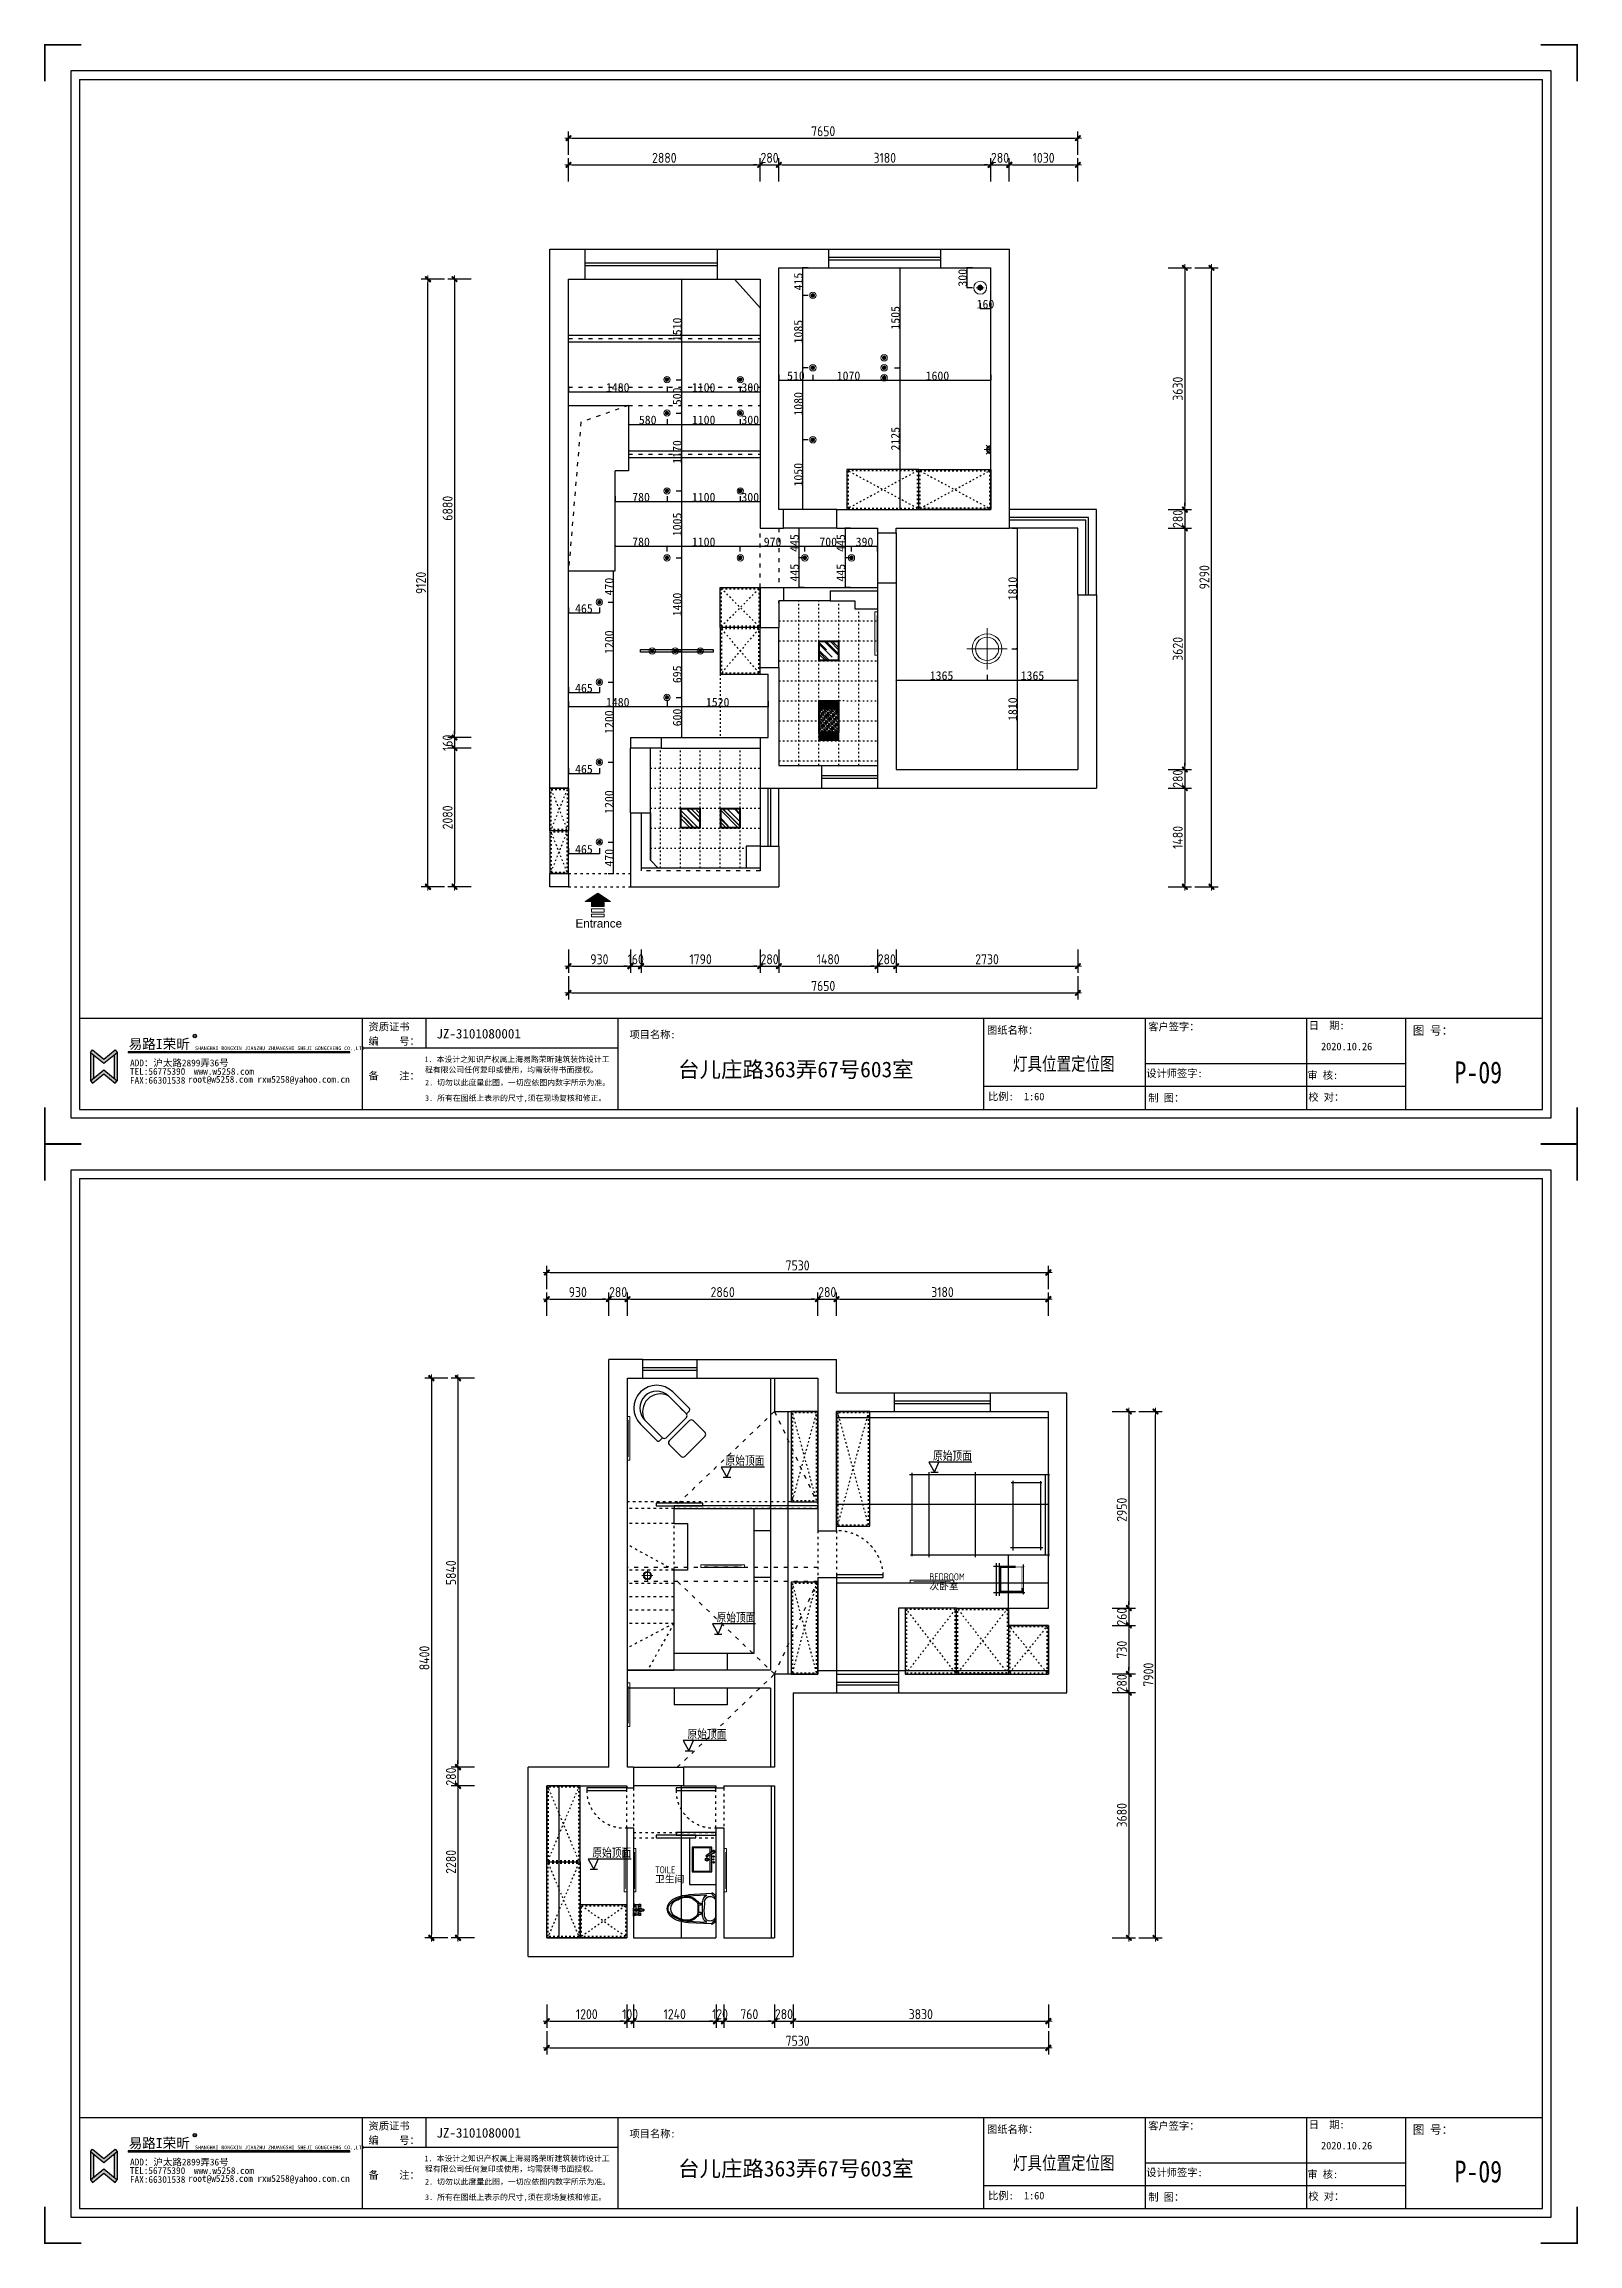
# Model space of a CAD drawing. Header units: millimetres. Extents: x -58733 to 427521, y -235734 to 553534.
# Drawn here: x 272912 to 295944, y -222214 to -189192 of the extents above; entities that cross this region are included whole.
import ezdxf

# ---------------------------------------------------------------- set-up
doc = ezdxf.new("R2010")
doc.units = ezdxf.units.MM
doc.linetypes.add('ACAD_ISO03W100', pattern=[30, 12, -18])
for name, color, linetype in [('00-墙体', 7, 'Continuous'), ('02-柜体（落地、到顶）', 1, 'Continuous'), ('02-洁具及配件（地平图显示）', 1, 'Continuous'), ('02-活动家具', 1, 'Continuous'), ('E-立面活动家具', 1, 'Continuous'), ('ZL文字', 2, 'Continuous'), ('ZL窗户内线', 251, 'Continuous'), ('图框', 251, 'Continuous'), ('目录文字', 8, 'Continuous')]:
    doc.layers.add(name, color=color, linetype=linetype)
for name, color, linetype, lineweight in [('0－图框', 8, 'Continuous', 0), ('3.（平）顶-灯具', 1, 'Continuous', 5), ('P★10 文字说明', 32, 'Continuous', 0), ('P－墙体', 255, 'Continuous', 15), ('墙体', 7, 'Continuous', 30), ('顶-灯具', 1, 'Continuous', 5)]:
    doc.layers.add(name, color=color, linetype=linetype, lineweight=lineweight)
doc.styles.add('-仿宋_GB2312', font='simsun.ttc', dxfattribs={"width": 0.8})
doc.styles.add('-宋体', font='')
doc.styles.add('CCD_DIM', font='ARCHS.SHX')
doc.styles.get("Standard").update_dxf_attribs({"font": 'simsun.ttc'})
doc.styles.add('YQ_DIM', font='SUPEROS.SHX', dxfattribs={"width": 0.8, "bigfont": 'HZDX.SHX'})
doc.styles.add('宋体', font='simsun.ttc', dxfattribs={"height": 120})
doc.styles.add('编号', font='ARCHSTYL.SHX', dxfattribs={"width": 0.8})
doc.styles.add('英文', font='simhei.ttf')
doc.styles.add('黑体', font='simhei.ttf')
doc.styles.get('-宋体').set_extended_font_data('SimSun')
doc.dimstyles.new('布丁丁', dxfattribs={"dimtxt": 130, "dimasz": 25, "dimexe": 1, "dimexo": 1, "dimgap": 0.5, "dimtad": 1, "dimdec": 0, "dimrnd": 5, "dimdsep": 46, "dimtxsty": '-宋体', "dimblk": 'ARCHTICK', "dimcen": 0.5, "dimdle": 1, "dimclrd": 251, "dimclre": 252, "dimclrt": 50, "dimadec": 0, "dimazin": 0, "dimtfac": 1, "dimtdec": 0, "dimtix": 1, "dimtmove": 2, "dimatfit": 3, "dimldrblk": 'DOT', "dimfxl": 80, "dimfxlon": 1, "dimlwd": -1, "dimlwe": -1, "dimarcsym": 0})
doc.dimstyles.new('海龍1：50', dxfattribs={"dimscale": 50, "dimtxt": 3, "dimasz": 1, "dimexe": 2, "dimexo": 2, "dimgap": 0.6, "dimtad": 1, "dimdec": 0, "dimrnd": 5, "dimdsep": 46, "dimtxsty": 'CCD_DIM', "dimblk": 'WS-cj', "dimcen": 1, "dimclrd": 242, "dimclre": 242, "dimclrt": 2, "dimadec": 0, "dimazin": 2, "dimtfac": 1, "dimtdec": 0, "dimtix": 1, "dimtmove": 2, "dimatfit": 3, "dimldrblk": 'CCD_Leader_Arrow', "dimfxl": 5, "dimfxlon": 1, "dimtolj": 1, "dimarcsym": 0})

msp = doc.modelspace()

# ---------------------------------------------------------------- texts
at = {"layer": '目录文字', "char_height": 200, "width": 2602.75, "attachment_point": 1, "style": '-仿宋_GB2312'}
for insert in [(287458.9, -204399.6), (287458.9, -220897.4)]:
    msp.add_mtext('灯具位置定位图', dxfattribs=dict(at, insert=insert))
at = {"layer": '目录文字', "char_height": 327.869, "attachment_point": 1, "style": '-仿宋_GB2312'}
for insert in [(294090, -204463.5), (294090, -220961.2)]:
    msp.add_mtext('{\\fNSimSun|b0|i0|c134|p49;P-09}', dxfattribs=dict(at, insert=insert))

# ---------------------------------------------------------------- blocks, each defined once
blk = doc.blocks.new('图框1比60')
h = blk.add_hatch(color=8)
h.paths.add_polyline_path([(162213, 45056), (162434, 45236), (162401, 45277), (162213, 45124), (162025, 45277), (161992, 45236)])
h.paths.add_polyline_path([(162213, 44882), (162401, 44729), (162434, 44770), (162213, 44950), (161992, 44770), (162025, 44729)])
h = blk.add_hatch(color=8)
edge = h.paths.add_edge_path()
edge.add_ellipse((163710, 45505), major_axis=(-0.2, 29.4), ratio=1, start_angle=269.6878, end_angle=449.6878)
edge.add_ellipse((163710, 45505), major_axis=(-0.2, 29.4), ratio=1, start_angle=89.5622, end_angle=269.5622)
edge = h.paths.add_edge_path(flags=16)
edge.add_ellipse((163710, 45505), major_axis=(0, 24.9), ratio=1, start_angle=269.966, end_angle=449.966)
edge.add_ellipse((163710, 45505), major_axis=(0, 24.9), ratio=1, start_angle=89.8872, end_angle=269.8872)
h = blk.add_hatch(color=8)
h.paths.add_polyline_path([(162044, 45193), (161992, 45236), (161992, 44770), (162044, 44813)])
h.paths.add_polyline_path([(162434, 45236), (162381, 45193), (162381, 44813), (162434, 44770)])
blk.add_hatch(color=8).paths.add_polyline_path([(162610, 45245), (162610, 45227), (166263, 45227), (166263, 45245)])
at = {"layer": '目录文字'}
h = blk.add_hatch(color=8, dxfattribs=at)
edge = h.paths.add_edge_path()
edge.add_ellipse((163710, 45505), major_axis=(-0.2, 29.4), ratio=1, start_angle=89.5622, end_angle=269.5622)
edge.add_ellipse((163710, 45505), major_axis=(-0.2, 29.4), ratio=1, start_angle=269.6621, end_angle=449.6621)
edge = h.paths.add_edge_path(flags=16)
edge.add_ellipse((163710, 45505), major_axis=(0, 24.9), ratio=1, start_angle=90.0288, end_angle=270.0288, ccw=False)
edge.add_ellipse((163710, 45505), major_axis=(0, 24.9), ratio=1, start_angle=-89.8872, end_angle=90.1128, ccw=False)
h.paths.add_polyline_path([(163689, 45539), (163733, 45539), (163733, 45472), (163689, 45472)], flags=9)
at = {"color": 8}
for p, q in [((176692, 45797), (176692, 44297)), ((161992, 45236), (162025, 45277)), ((162025, 45277), (162213, 45124)), ((162213, 45124), (162401, 45277)), ((162401, 45277), (162434, 45236)), ((161992, 45236), (161992, 44770)), ((161992, 45236), (162213, 45056)), ((161992, 44770), (162213, 44950)), ((162044, 45193), (162044, 44813)), ((162213, 45056), (162434, 45236)), ((162213, 44950), (162434, 44770)), ((162381, 45193), (162381, 44813)), ((162434, 45236), (162434, 44770)), ((166263, 45245), (162610, 45245)), ((166263, 45227), (162610, 45227)), ((166263, 45227), (166263, 45245)), ((161992, 44770), (162025, 44729)), ((162025, 44729), (162213, 44882)), ((162213, 44882), (162401, 44729)), ((162401, 44729), (162434, 44770))]:
    blk.add_line(p, q, dxfattribs=at)
blk.add_ellipse((163710, 45505, 0), major_axis=(0.1, 29.4), ratio=1, start_param=1.575118209033049, end_param=7.858303516212636, dxfattribs=at)
at = {"layer": '图框', "color": 121}
for p, q in [((161670, 61389), (161670, 44157)), ((186038, 61389), (161670, 61389)), ((186038, 44157), (186038, 61389)), ((161670, 44157), (186038, 44157))]:
    blk.add_line(p, q, dxfattribs=at)
at = {"layer": '图框', "color": 8}
for p, q in [((161809, 61249), (161809, 44297)), ((161809, 61249), (161809, 45797)), ((161809, 61249), (185898, 61249)), ((185898, 44297), (185898, 61249)), ((185898, 45797), (185898, 61249)), ((161809, 45797), (185898, 45797)), ((161809, 45797), (185898, 45797)), ((166465, 45797), (166465, 44297)), ((167511, 45797), (167511, 45305)), ((170675, 45797), (170675, 44297)), ((176692, 45797), (176692, 44297)), ((179360, 44297), (179360, 45797)), ((182010, 45797), (182010, 44297)), ((183644, 44297), (183644, 45797)), ((170675, 45305), (166465, 45305)), ((182010, 45047), (179360, 45047)), ((183644, 45047), (182010, 45047)), ((179360, 44672), (176692, 44672)), ((182010, 44672), (179360, 44672)), ((183644, 44672), (182010, 44672)), ((161809, 44297), (185898, 44297))]:
    blk.add_line(p, q, dxfattribs=at)
at = {"layer": '图框', "color": 121, "const_width": 28.3}
for points in [[(161841, 61818), (161241, 61818), (161241, 61217)], [(185866, 61818), (186467, 61818), (186467, 61217)], [(161841, 43728), (161241, 43728), (161241, 44329)], [(185866, 43728), (186467, 43728), (186467, 44329)]]:
    blk.add_lwpolyline(points, dxfattribs=at)
at = {"layer": '目录文字', "color": 8}
blk.add_line((162610, 45245), (162610, 45227), dxfattribs=at)
blk.add_ellipse((163710, 45505, 0), major_axis=(0.4, 24.9), ratio=1, start_param=1.571448490114663, end_param=7.854633797294249, dxfattribs=at)
for s, height, style, width, p in [('资质证书', 123.8, '宋体', 0.999898, (166569, 45595)), ('图纸名称：', 123.3, '黑体', 0.999898, (176753, 45540)), ('客户签字：', 123.8, '宋体', 0.999898, (179405, 45596)), ('日  期:', 123.8, '宋体', 0.999898, (182048, 45618)), ('图 号：', 139.1, '宋体', 0.999898, (183761, 45526)), ('易路I荣昕', 164.1, '黑体', 0.999898, (162621, 45292)), ('R', 44.9, 'YQ_DIM', 0.8, (163698, 45483, 0)), ('SHANGHAI RONGXIN JIANZHU ZHUANGSHI SHEJI GONGCHENG CO.,LTD', 61.54, '英文', 0.999898, (163713, 45273)), ('编    号：', 123.8, '宋体', 0.999898, (166569, 45359)), ('项目名称:', 123.3, '黑体', 0.999898, (170866, 45468)), ('2020.10.26', 123.8, '宋体', 0.999898, (182251, 45272)), ('TEL:56775390', 111.72, '英文', 0.999898, (162641, 44867)), ('ADD：沪太路2899弄36号', 111.72, '英文', 0.999898, (162644, 45007)), ('www.w5258.com', 111.72, '英文', 0.999898, (163695, 44867)), ('备    注：', 123.8, '宋体', 0.999898, (166569, 44788)), ('1. 本设计之知识产权属上海易路荣昕建筑装饰设计工', 92.51, '黑体', 0.999898, (167491, 45076)), ('程有限公司任何复印或使用，均需获得书面授权。', 92.51, '黑体', 0.999898, (167498, 44904)), ('台儿庄路363弄67号603室', 258.72, '宋体', 0.999898, (171666, 44826)), ('设计师签字:', 123.8, '宋体', 0.999898, (179372, 44829)), ('审 核:', 123.8, '宋体', 0.999898, (182025, 44798)), ('FAX:66301538', 111.72, '英文', 0.999898, (162642, 44721)), ('root@w5258.com rxw5258@yahoo.com.cn', 111.72, '英文', 0.999898, (163600, 44737)), ('3. 所有在图纸上表示的尺寸,须在现场复核和修正。', 92.51, '黑体', 0.999898, (167500, 44438)), ('2. 切勿以此度量此图，一切应依图内数字所示为准。', 92.51, '黑体', 0.999898, (167500, 44693)), ('比例:  1:60', 123.8, '宋体', 0.999898, (176769, 44448)), ('制 图：', 123.8, '宋体', 0.999898, (179407, 44425)), ('校 对：', 123.8, '宋体', 0.999898, (182041, 44438))]:
    blk.add_text(s, height=height, dxfattribs=dict(at, style=style, width=width)).set_placement(p)
at = {"layer": '目录文字', "width": 1}
blk.add_text('JZ-3101080001', height=157.18, dxfattribs=at).set_placement((167687, 45465))
blk = doc.blocks.new('A$C79D64CA1')
at = {"layer": '0－图框'}
blk.add_hatch(color=6, dxfattribs=at).paths.add_polyline_path([(378, 227), (284, 227), (284, 151), (95, 151), (95, 227), (0, 227), (189, 353)])
at = {"layer": '0－图框', "color": 6}
for p, q in [((189, 353), (0, 227)), ((378, 227), (189, 353)), ((95, 227), (0, 227)), ((378, 227), (284, 227))]:
    blk.add_line(p, q, dxfattribs=at)
blk.add_lwpolyline([(95, 227), (95, 151), (284, 151), (284, 227)], dxfattribs=at)
for points in [[(284, 120), (95, 120), (95, 69), (284, 69)], [(284, 38), (95, 38), (95, 0), (284, 0)]]:
    blk.add_lwpolyline(points, close=True, dxfattribs=at)
blk = doc.blocks.new('gsdfgfsdg')
at = {"layer": '0－图框', "color": 7, "xscale": -1, "rotation": 270}
blk.add_blockref('A$C79D64CA1', (-31077, -43831), dxfattribs=at)
at = {"layer": '0－图框', "color": 7, "insert": (-31178, -43656), "char_height": 125, "width": 1449.58, "attachment_point": 5, "rotation": 270}
blk.add_mtext('{\\fArial|b0|i0|c0|p32;Entrance}', dxfattribs=at)
blk = doc.blocks.new('WS-cj')
blk.add_hatch(color=1).paths.add_polyline_path([(0.59, 0.82), (-0.82, -0.59), (-0.59, -0.82), (0.82, 0.59)])
at = {"color": 1, "linetype": 'ByBlock', "lineweight": 0}
for p, q in [((-1.1, 0), (0, 0)), ((0, 0), (1.1, 0))]:
    blk.add_line(p, q, dxfattribs=at)
at = {"color": 1}
blk.add_lwpolyline([(0.59, 0.82), (-0.82, -0.59), (-0.59, -0.82), (0.82, 0.59)], close=True, dxfattribs=at)
blk = doc.blocks.new('*D1075')
at = {"color": 242, "lineweight": -2}
for p, q in [((234773, -191256), (234773, -190906)), ((234823, -191006), (237603, -191006)), ((237653, -191256), (237653, -190906))]:
    blk.add_line(p, q, dxfattribs=at)
at = {"layer": 'Defpoints', "color": 0}
for p in [(237653, -191006), (234773, -191406), (237653, -191406)]:
    blk.add_point(p, dxfattribs=at)
at = {"color": 242, "lineweight": -2, "xscale": 50, "yscale": 50, "zscale": 50, "rotation": 180}
blk.add_blockref('WS-cj', (234773, -191006), dxfattribs=at)
at = {"color": 242, "lineweight": -2, "xscale": 50, "yscale": 50, "zscale": 50}
blk.add_blockref('WS-cj', (237653, -191006), dxfattribs=at)
at = {"color": 2, "insert": (236213, -190901), "char_height": 150, "attachment_point": 5, "style": 'CCD_DIM'}
blk.add_mtext('\\A1;2880', dxfattribs=at)
blk = doc.blocks.new('CCD_Leader_Arrow')
at = {"color": 1, "linetype": 'ByBlock'}
blk.add_line((0, 0), (-1, 0), dxfattribs=at)
for points in [[(-0.86, 0.67), (-0.6, 0.85), (-0.24, 0), (0, 0)], [(-0.86, -0.67), (-0.6, -0.85), (-0.24, 0), (0, 0)]]:
    blk.add_solid(points, dxfattribs=at)
blk = doc.blocks.new('*D1076')
at = {"color": 242, "lineweight": -2}
for p, q in [((237603, -191006), (237553, -191006)), ((237653, -191256), (237653, -190906)), ((237653, -191006), (237933, -191006)), ((237933, -191256), (237933, -190906)), ((237983, -191006), (238033, -191006))]:
    blk.add_line(p, q, dxfattribs=at)
at = {"layer": 'Defpoints', "color": 0}
for p in [(237933, -191006), (237653, -191406), (237933, -191406)]:
    blk.add_point(p, dxfattribs=at)
at = {"color": 242, "lineweight": -2, "xscale": 50, "yscale": 50, "zscale": 50}
blk.add_blockref('WS-cj', (237653, -191006), dxfattribs=at)
at = {"color": 242, "lineweight": -2, "xscale": 50, "yscale": 50, "zscale": 50, "rotation": 180}
blk.add_blockref('WS-cj', (237933, -191006), dxfattribs=at)
at = {"color": 2, "insert": (237793, -190901), "char_height": 150, "attachment_point": 5, "style": 'CCD_DIM'}
blk.add_mtext('\\A1;280', dxfattribs=at)
blk = doc.blocks.new('*D1077')
at = {"color": 242, "lineweight": -2}
for p, q in [((237933, -191256), (237933, -190906)), ((237983, -191006), (241063, -191006)), ((241113, -191256), (241113, -190906))]:
    blk.add_line(p, q, dxfattribs=at)
at = {"layer": 'Defpoints', "color": 0}
for p in [(241113, -191006), (237933, -191406), (241113, -191406)]:
    blk.add_point(p, dxfattribs=at)
at = {"color": 242, "lineweight": -2, "xscale": 50, "yscale": 50, "zscale": 50, "rotation": 180}
blk.add_blockref('WS-cj', (237933, -191006), dxfattribs=at)
at = {"color": 242, "lineweight": -2, "xscale": 50, "yscale": 50, "zscale": 50}
blk.add_blockref('WS-cj', (241113, -191006), dxfattribs=at)
at = {"color": 2, "insert": (239523, -190901), "char_height": 150, "attachment_point": 5, "style": 'CCD_DIM'}
blk.add_mtext('\\A1;3180', dxfattribs=at)
blk = doc.blocks.new('*D1078')
at = {"color": 242, "lineweight": -2}
for p, q in [((241063, -191006), (241013, -191006)), ((241113, -191256), (241113, -190906)), ((241113, -191006), (241393, -191006)), ((241393, -191256), (241393, -190906)), ((241443, -191006), (241493, -191006))]:
    blk.add_line(p, q, dxfattribs=at)
at = {"layer": 'Defpoints', "color": 0}
for p in [(241393, -191006), (241113, -191406), (241393, -191406)]:
    blk.add_point(p, dxfattribs=at)
at = {"color": 242, "lineweight": -2, "xscale": 50, "yscale": 50, "zscale": 50}
blk.add_blockref('WS-cj', (241113, -191006), dxfattribs=at)
at = {"color": 242, "lineweight": -2, "xscale": 50, "yscale": 50, "zscale": 50, "rotation": 180}
blk.add_blockref('WS-cj', (241393, -191006), dxfattribs=at)
at = {"color": 2, "insert": (241253, -190901), "char_height": 150, "attachment_point": 5, "style": 'CCD_DIM'}
blk.add_mtext('\\A1;280', dxfattribs=at)
blk = doc.blocks.new('*D1079')
at = {"color": 242, "lineweight": -2}
for p, q in [((241393, -191256), (241393, -190906)), ((241443, -191006), (242373, -191006)), ((242423, -191256), (242423, -190906))]:
    blk.add_line(p, q, dxfattribs=at)
at = {"layer": 'Defpoints', "color": 0}
for p in [(242423, -191006), (241393, -191406), (242423, -191406)]:
    blk.add_point(p, dxfattribs=at)
at = {"color": 242, "lineweight": -2, "xscale": 50, "yscale": 50, "zscale": 50, "rotation": 180}
blk.add_blockref('WS-cj', (241393, -191006), dxfattribs=at)
at = {"color": 242, "lineweight": -2, "xscale": 50, "yscale": 50, "zscale": 50}
blk.add_blockref('WS-cj', (242423, -191006), dxfattribs=at)
at = {"color": 2, "insert": (241908, -190901), "char_height": 150, "attachment_point": 5, "style": 'CCD_DIM'}
blk.add_mtext('\\A1;1030', dxfattribs=at)
blk = doc.blocks.new('*D1080')
at = {"color": 242, "lineweight": -2}
for p, q in [((234773, -190856), (234773, -190506)), ((242423, -190856), (242423, -190506)), ((234823, -190606), (242373, -190606))]:
    blk.add_line(p, q, dxfattribs=at)
at = {"layer": 'Defpoints', "color": 0}
for p in [(242423, -190606), (234773, -191406), (242423, -191406)]:
    blk.add_point(p, dxfattribs=at)
at = {"color": 242, "lineweight": -2, "xscale": 50, "yscale": 50, "zscale": 50, "rotation": 180}
blk.add_blockref('WS-cj', (234773, -190606), dxfattribs=at)
at = {"color": 242, "lineweight": -2, "xscale": 50, "yscale": 50, "zscale": 50}
blk.add_blockref('WS-cj', (242423, -190606), dxfattribs=at)
at = {"color": 2, "insert": (238598, -190501), "char_height": 150, "attachment_point": 5, "style": 'CCD_DIM'}
blk.add_mtext('\\A1;7650', dxfattribs=at)
blk = doc.blocks.new('*D1081')
at = {"color": 242, "lineweight": -2}
for p, q in [((234773, -202785), (234773, -203135)), ((234823, -203035), (235653, -203035)), ((235703, -202785), (235703, -203135))]:
    blk.add_line(p, q, dxfattribs=at)
at = {"layer": 'Defpoints', "color": 0}
for p in [(234773, -202635), (235703, -202635), (235703, -203035)]:
    blk.add_point(p, dxfattribs=at)
at = {"color": 242, "lineweight": -2, "xscale": 50, "yscale": 50, "zscale": 50, "rotation": 180}
blk.add_blockref('WS-cj', (234773, -203035), dxfattribs=at)
at = {"color": 242, "lineweight": -2, "xscale": 50, "yscale": 50, "zscale": 50}
blk.add_blockref('WS-cj', (235703, -203035), dxfattribs=at)
at = {"color": 2, "insert": (235238, -202930), "char_height": 150, "attachment_point": 5, "style": 'CCD_DIM'}
blk.add_mtext('\\A1;930', dxfattribs=at)
blk = doc.blocks.new('*D1082')
at = {"color": 242, "lineweight": -2}
for p, q in [((235653, -203035), (235603, -203035)), ((235703, -202785), (235703, -203135)), ((235703, -203035), (235863, -203035)), ((235863, -202785), (235863, -203135)), ((235913, -203035), (235963, -203035))]:
    blk.add_line(p, q, dxfattribs=at)
at = {"layer": 'Defpoints', "color": 0}
for p in [(235703, -202635), (235863, -202635), (235863, -203035)]:
    blk.add_point(p, dxfattribs=at)
at = {"color": 242, "lineweight": -2, "xscale": 50, "yscale": 50, "zscale": 50}
blk.add_blockref('WS-cj', (235703, -203035), dxfattribs=at)
at = {"color": 242, "lineweight": -2, "xscale": 50, "yscale": 50, "zscale": 50, "rotation": 180}
blk.add_blockref('WS-cj', (235863, -203035), dxfattribs=at)
at = {"color": 2, "insert": (235783, -202930), "char_height": 150, "attachment_point": 5, "style": 'CCD_DIM'}
blk.add_mtext('\\A1;160', dxfattribs=at)
blk = doc.blocks.new('*D1083')
at = {"color": 242, "lineweight": -2}
for p, q in [((235863, -202785), (235863, -203135)), ((235913, -203035), (237603, -203035)), ((237653, -202785), (237653, -203135))]:
    blk.add_line(p, q, dxfattribs=at)
at = {"layer": 'Defpoints', "color": 0}
for p in [(235863, -202635), (237653, -202635), (237653, -203035)]:
    blk.add_point(p, dxfattribs=at)
at = {"color": 242, "lineweight": -2, "xscale": 50, "yscale": 50, "zscale": 50, "rotation": 180}
blk.add_blockref('WS-cj', (235863, -203035), dxfattribs=at)
at = {"color": 242, "lineweight": -2, "xscale": 50, "yscale": 50, "zscale": 50}
blk.add_blockref('WS-cj', (237653, -203035), dxfattribs=at)
at = {"color": 2, "insert": (236758, -202930), "char_height": 150, "attachment_point": 5, "style": 'CCD_DIM'}
blk.add_mtext('\\A1;1790', dxfattribs=at)
blk = doc.blocks.new('*D1084')
at = {"color": 242, "lineweight": -2}
for p, q in [((237603, -203035), (237553, -203035)), ((237653, -202785), (237653, -203135)), ((237653, -203035), (237933, -203035)), ((237933, -202785), (237933, -203135)), ((237983, -203035), (238033, -203035))]:
    blk.add_line(p, q, dxfattribs=at)
at = {"layer": 'Defpoints', "color": 0}
for p in [(237653, -202635), (237933, -202635), (237933, -203035)]:
    blk.add_point(p, dxfattribs=at)
at = {"color": 242, "lineweight": -2, "xscale": 50, "yscale": 50, "zscale": 50}
blk.add_blockref('WS-cj', (237653, -203035), dxfattribs=at)
at = {"color": 242, "lineweight": -2, "xscale": 50, "yscale": 50, "zscale": 50, "rotation": 180}
blk.add_blockref('WS-cj', (237933, -203035), dxfattribs=at)
at = {"color": 2, "insert": (237793, -202930), "char_height": 150, "attachment_point": 5, "style": 'CCD_DIM'}
blk.add_mtext('\\A1;280', dxfattribs=at)
blk = doc.blocks.new('*D1085')
at = {"color": 242, "lineweight": -2}
for p, q in [((237933, -202785), (237933, -203135)), ((237983, -203035), (239363, -203035)), ((239413, -202785), (239413, -203135))]:
    blk.add_line(p, q, dxfattribs=at)
at = {"layer": 'Defpoints', "color": 0}
for p in [(237933, -202635), (239413, -202635), (239413, -203035)]:
    blk.add_point(p, dxfattribs=at)
at = {"color": 242, "lineweight": -2, "xscale": 50, "yscale": 50, "zscale": 50, "rotation": 180}
blk.add_blockref('WS-cj', (237933, -203035), dxfattribs=at)
at = {"color": 242, "lineweight": -2, "xscale": 50, "yscale": 50, "zscale": 50}
blk.add_blockref('WS-cj', (239413, -203035), dxfattribs=at)
at = {"color": 2, "insert": (238673, -202930), "char_height": 150, "attachment_point": 5, "style": 'CCD_DIM'}
blk.add_mtext('\\A1;1480', dxfattribs=at)
blk = doc.blocks.new('*D1086')
at = {"color": 242, "lineweight": -2}
for p, q in [((239363, -203035), (239313, -203035)), ((239413, -202785), (239413, -203135)), ((239413, -203035), (239693, -203035)), ((239693, -202785), (239693, -203135)), ((239743, -203035), (239793, -203035))]:
    blk.add_line(p, q, dxfattribs=at)
at = {"layer": 'Defpoints', "color": 0}
for p in [(239413, -202635), (239693, -202635), (239693, -203035)]:
    blk.add_point(p, dxfattribs=at)
at = {"color": 242, "lineweight": -2, "xscale": 50, "yscale": 50, "zscale": 50}
blk.add_blockref('WS-cj', (239413, -203035), dxfattribs=at)
at = {"color": 242, "lineweight": -2, "xscale": 50, "yscale": 50, "zscale": 50, "rotation": 180}
blk.add_blockref('WS-cj', (239693, -203035), dxfattribs=at)
at = {"color": 2, "insert": (239553, -202930), "char_height": 150, "attachment_point": 5, "style": 'CCD_DIM'}
blk.add_mtext('\\A1;280', dxfattribs=at)
blk = doc.blocks.new('*D1087')
at = {"color": 242, "lineweight": -2}
for p, q in [((239693, -202785), (239693, -203135)), ((239743, -203035), (242373, -203035)), ((242423, -202785), (242423, -203135))]:
    blk.add_line(p, q, dxfattribs=at)
at = {"layer": 'Defpoints', "color": 0}
for p in [(239693, -202635), (242423, -202635), (242423, -203035)]:
    blk.add_point(p, dxfattribs=at)
at = {"color": 242, "lineweight": -2, "xscale": 50, "yscale": 50, "zscale": 50, "rotation": 180}
blk.add_blockref('WS-cj', (239693, -203035), dxfattribs=at)
at = {"color": 242, "lineweight": -2, "xscale": 50, "yscale": 50, "zscale": 50}
blk.add_blockref('WS-cj', (242423, -203035), dxfattribs=at)
at = {"color": 2, "insert": (241058, -202930), "char_height": 150, "attachment_point": 5, "style": 'CCD_DIM'}
blk.add_mtext('\\A1;2730', dxfattribs=at)
blk = doc.blocks.new('*D1088')
at = {"color": 242, "lineweight": -2}
for p, q in [((234773, -203185), (234773, -203535)), ((242423, -203185), (242423, -203535)), ((234823, -203435), (242373, -203435))]:
    blk.add_line(p, q, dxfattribs=at)
at = {"layer": 'Defpoints', "color": 0}
for p in [(234773, -202635), (242423, -202635), (242423, -203435)]:
    blk.add_point(p, dxfattribs=at)
at = {"color": 242, "lineweight": -2, "xscale": 50, "yscale": 50, "zscale": 50, "rotation": 180}
blk.add_blockref('WS-cj', (234773, -203435), dxfattribs=at)
at = {"color": 242, "lineweight": -2, "xscale": 50, "yscale": 50, "zscale": 50}
blk.add_blockref('WS-cj', (242423, -203435), dxfattribs=at)
at = {"color": 2, "insert": (238598, -203330), "char_height": 150, "attachment_point": 5, "style": 'CCD_DIM'}
blk.add_mtext('\\A1;7650', dxfattribs=at)
blk = doc.blocks.new('*D1089')
at = {"color": 242, "lineweight": -2}
for p, q in [((233314, -192721), (232964, -192721)), ((233064, -192771), (233064, -199551)), ((233314, -199601), (232964, -199601))]:
    blk.add_line(p, q, dxfattribs=at)
at = {"layer": 'Defpoints', "color": 0}
for p in [(233464, -192721), (233064, -199601), (233464, -199601)]:
    blk.add_point(p, dxfattribs=at)
at = {"color": 242, "lineweight": -2, "xscale": 50, "yscale": 50, "zscale": 50}
for p, rotation in [((233064, -192721), 90), ((233064, -199601), 270)]:
    blk.add_blockref('WS-cj', p, dxfattribs=dict(at, rotation=rotation))
at = {"color": 2, "insert": (232959, -196161), "char_height": 150, "attachment_point": 5, "rotation": 90, "style": 'CCD_DIM'}
blk.add_mtext('\\A1;6880', dxfattribs=at)
blk = doc.blocks.new('*D1090')
at = {"color": 242, "lineweight": -2}
for p, q in [((233314, -199601), (232964, -199601)), ((233314, -199761), (232964, -199761)), ((233064, -199551), (233064, -199501)), ((233064, -199601), (233064, -199761)), ((233064, -199811), (233064, -199861))]:
    blk.add_line(p, q, dxfattribs=at)
at = {"layer": 'Defpoints', "color": 0}
for p in [(233064, -199761), (233464, -199601), (233464, -199761)]:
    blk.add_point(p, dxfattribs=at)
at = {"color": 242, "lineweight": -2, "xscale": 50, "yscale": 50, "zscale": 50}
for p, rotation in [((233064, -199601), 270), ((233064, -199761), 90)]:
    blk.add_blockref('WS-cj', p, dxfattribs=dict(at, rotation=rotation))
at = {"color": 2, "insert": (232959, -199681), "char_height": 150, "attachment_point": 5, "rotation": 90, "style": 'CCD_DIM'}
blk.add_mtext('\\A1;160', dxfattribs=at)
blk = doc.blocks.new('*D1091')
at = {"color": 242, "lineweight": -2}
for p, q in [((233314, -199761), (232964, -199761)), ((233064, -199811), (233064, -201791)), ((233314, -201841), (232964, -201841))]:
    blk.add_line(p, q, dxfattribs=at)
at = {"layer": 'Defpoints', "color": 0}
for p in [(233464, -199761), (233064, -201841), (233464, -201841)]:
    blk.add_point(p, dxfattribs=at)
at = {"color": 242, "lineweight": -2, "xscale": 50, "yscale": 50, "zscale": 50}
for p, rotation in [((233064, -199761), 90), ((233064, -201841), 270)]:
    blk.add_blockref('WS-cj', p, dxfattribs=dict(at, rotation=rotation))
at = {"color": 2, "insert": (232959, -200801), "char_height": 150, "attachment_point": 5, "rotation": 90, "style": 'CCD_DIM'}
blk.add_mtext('\\A1;2080', dxfattribs=at)
blk = doc.blocks.new('*D1092')
at = {"color": 242, "lineweight": -2}
for p, q in [((232914, -192721), (232564, -192721)), ((232664, -201791), (232664, -192771)), ((232914, -201841), (232564, -201841))]:
    blk.add_line(p, q, dxfattribs=at)
at = {"layer": 'Defpoints', "color": 0}
for p in [(232664, -192721), (233464, -192721), (233464, -201841)]:
    blk.add_point(p, dxfattribs=at)
at = {"color": 242, "lineweight": -2, "xscale": 50, "yscale": 50, "zscale": 50}
for p, rotation in [((232664, -192721), 90), ((232664, -201841), 270)]:
    blk.add_blockref('WS-cj', p, dxfattribs=dict(at, rotation=rotation))
at = {"color": 2, "insert": (232559, -197281), "char_height": 150, "attachment_point": 5, "rotation": 90, "style": 'CCD_DIM'}
blk.add_mtext('\\A1;9120', dxfattribs=at)
blk = doc.blocks.new('*D1093')
at = {"color": 242, "lineweight": -2}
for p, q in [((243777, -192551), (244127, -192551)), ((244027, -192601), (244027, -196131)), ((243777, -196181), (244127, -196181))]:
    blk.add_line(p, q, dxfattribs=at)
at = {"layer": 'Defpoints', "color": 0}
for p in [(243627, -192551), (243627, -196181), (244027, -196181)]:
    blk.add_point(p, dxfattribs=at)
at = {"color": 242, "lineweight": -2, "xscale": 50, "yscale": 50, "zscale": 50}
for p, rotation in [((244027, -192551), 90), ((244027, -196181), 270)]:
    blk.add_blockref('WS-cj', p, dxfattribs=dict(at, rotation=rotation))
at = {"color": 2, "insert": (243922, -194366), "char_height": 150, "attachment_point": 5, "rotation": 90, "style": 'CCD_DIM'}
blk.add_mtext('\\A1;3630', dxfattribs=at)
blk = doc.blocks.new('*D1094')
at = {"color": 242, "lineweight": -2}
for p, q in [((244027, -196131), (244027, -196081)), ((243777, -196181), (244127, -196181)), ((243777, -196461), (244127, -196461)), ((244027, -196181), (244027, -196461)), ((244027, -196511), (244027, -196561))]:
    blk.add_line(p, q, dxfattribs=at)
at = {"layer": 'Defpoints', "color": 0}
for p in [(243627, -196181), (243627, -196461), (244027, -196461)]:
    blk.add_point(p, dxfattribs=at)
at = {"color": 242, "lineweight": -2, "xscale": 50, "yscale": 50, "zscale": 50}
for p, rotation in [((244027, -196181), 270), ((244027, -196461), 90)]:
    blk.add_blockref('WS-cj', p, dxfattribs=dict(at, rotation=rotation))
at = {"color": 2, "insert": (243922, -196321), "char_height": 150, "attachment_point": 5, "rotation": 90, "style": 'CCD_DIM'}
blk.add_mtext('\\A1;280', dxfattribs=at)
blk = doc.blocks.new('*D1095')
at = {"color": 242, "lineweight": -2}
for p, q in [((243777, -196461), (244127, -196461)), ((244027, -196511), (244027, -200031)), ((243777, -200081), (244127, -200081))]:
    blk.add_line(p, q, dxfattribs=at)
at = {"layer": 'Defpoints', "color": 0}
for p in [(243627, -196461), (243627, -200081), (244027, -200081)]:
    blk.add_point(p, dxfattribs=at)
at = {"color": 242, "lineweight": -2, "xscale": 50, "yscale": 50, "zscale": 50}
for p, rotation in [((244027, -196461), 90), ((244027, -200081), 270)]:
    blk.add_blockref('WS-cj', p, dxfattribs=dict(at, rotation=rotation))
at = {"color": 2, "insert": (243922, -198271), "char_height": 150, "attachment_point": 5, "rotation": 90, "style": 'CCD_DIM'}
blk.add_mtext('\\A1;3620', dxfattribs=at)
blk = doc.blocks.new('*D1096')
at = {"color": 242, "lineweight": -2}
for p, q in [((243777, -200081), (244127, -200081)), ((244027, -200031), (244027, -199981)), ((244027, -200081), (244027, -200361)), ((243777, -200361), (244127, -200361)), ((244027, -200411), (244027, -200461))]:
    blk.add_line(p, q, dxfattribs=at)
at = {"layer": 'Defpoints', "color": 0}
for p in [(243627, -200081), (243627, -200361), (244027, -200361)]:
    blk.add_point(p, dxfattribs=at)
at = {"color": 242, "lineweight": -2, "xscale": 50, "yscale": 50, "zscale": 50}
for p, rotation in [((244027, -200081), 270), ((244027, -200361), 90)]:
    blk.add_blockref('WS-cj', p, dxfattribs=dict(at, rotation=rotation))
at = {"color": 2, "insert": (243922, -200221), "char_height": 150, "attachment_point": 5, "rotation": 90, "style": 'CCD_DIM'}
blk.add_mtext('\\A1;280', dxfattribs=at)
blk = doc.blocks.new('*D1097')
at = {"color": 242, "lineweight": -2}
for p, q in [((243777, -200361), (244127, -200361)), ((244027, -200411), (244027, -201791)), ((243777, -201841), (244127, -201841))]:
    blk.add_line(p, q, dxfattribs=at)
at = {"layer": 'Defpoints', "color": 0}
for p in [(243627, -200361), (243627, -201841), (244027, -201841)]:
    blk.add_point(p, dxfattribs=at)
at = {"color": 242, "lineweight": -2, "xscale": 50, "yscale": 50, "zscale": 50}
for p, rotation in [((244027, -200361), 90), ((244027, -201841), 270)]:
    blk.add_blockref('WS-cj', p, dxfattribs=dict(at, rotation=rotation))
at = {"color": 2, "insert": (243922, -201101), "char_height": 150, "attachment_point": 5, "rotation": 90, "style": 'CCD_DIM'}
blk.add_mtext('\\A1;1480', dxfattribs=at)
blk = doc.blocks.new('*D1098')
at = {"color": 242, "lineweight": -2}
for p, q in [((244177, -192551), (244527, -192551)), ((244427, -201791), (244427, -192601)), ((244177, -201841), (244527, -201841))]:
    blk.add_line(p, q, dxfattribs=at)
at = {"layer": 'Defpoints', "color": 0}
for p in [(243627, -192551), (244427, -192551), (243627, -201841)]:
    blk.add_point(p, dxfattribs=at)
at = {"color": 242, "lineweight": -2, "xscale": 50, "yscale": 50, "zscale": 50}
for p, rotation in [((244427, -192551), 90), ((244427, -201841), 270)]:
    blk.add_blockref('WS-cj', p, dxfattribs=dict(at, rotation=rotation))
at = {"color": 2, "insert": (244322, -197196), "char_height": 150, "attachment_point": 5, "rotation": 90, "style": 'CCD_DIM'}
blk.add_mtext('\\A1;9290', dxfattribs=at)
blk = doc.blocks.new('DASDADA')
at = {"color": 251, "linetype": 'Continuous'}
for p, q in [((204428, -336869), (204530, -336869)), ((204428, -336879), (204530, -336879)), ((204428, -336889), (204530, -336889)), ((204428, -336899), (204530, -336899)), ((204428, -336909), (204530, -336909)), ((204428, -336919), (204530, -336919)), ((204428, -336929), (204530, -336929)), ((204428, -336939), (204530, -336939)), ((204908, -336869), (205011, -336869)), ((204908, -336879), (205011, -336879)), ((204908, -336889), (205011, -336889)), ((204908, -336899), (205011, -336899)), ((204908, -336909), (205011, -336909)), ((204908, -336919), (205011, -336919)), ((204908, -336929), (205011, -336929)), ((204908, -336939), (205011, -336939)), ((204428, -336949), (204530, -336949)), ((204428, -336959), (204530, -336959)), ((204428, -336969), (204530, -336969)), ((204428, -336979), (204530, -336979)), ((204428, -336989), (204530, -336989)), ((204428, -336999), (204530, -336999)), ((204428, -337009), (204530, -337009)), ((204428, -337019), (204530, -337019)), ((204428, -337029), (204530, -337029)), ((204428, -337039), (204530, -337039)), ((204428, -337049), (204530, -337049)), ((204428, -337059), (204530, -337059)), ((204428, -337069), (204530, -337069)), ((204428, -337079), (204530, -337079)), ((204428, -337089), (204530, -337089)), ((204428, -337099), (204530, -337099)), ((204428, -337109), (204530, -337109)), ((204428, -337119), (204530, -337119)), ((204428, -337129), (204530, -337129)), ((204428, -337139), (204530, -337139)), ((204908, -336949), (205011, -336949)), ((204908, -336959), (205011, -336959)), ((204908, -336969), (205011, -336969)), ((204908, -336979), (205011, -336979)), ((204908, -336989), (205011, -336989)), ((204908, -336999), (205011, -336999)), ((204908, -337009), (205011, -337009)), ((204908, -337019), (205011, -337019)), ((204908, -337029), (205011, -337029)), ((204908, -337039), (205011, -337039)), ((204908, -337049), (205011, -337049)), ((204908, -337059), (205011, -337059)), ((204908, -337069), (205011, -337069)), ((204908, -337079), (205011, -337079)), ((204908, -337089), (205011, -337089)), ((204908, -337099), (205011, -337099)), ((204908, -337109), (205011, -337109)), ((204908, -337119), (205011, -337119)), ((204908, -337129), (205011, -337129)), ((204908, -337139), (205011, -337139))]:
    blk.add_line(p, q, dxfattribs=at)
at = {"color": 1}
for p, q in [((204539, -337151), (204539, -336852)), ((204539, -336852), (205019, -336852)), ((205019, -336852), (205019, -337151)), ((205019, -337151), (204539, -337151))]:
    blk.add_line(p, q, dxfattribs=at)
at = {"layer": '顶-灯具', "color": 1}
for p, q in [((204419, -337151), (204419, -336852)), ((204419, -336852), (204899, -336852)), ((204428, -337142), (204428, -336861)), ((204428, -336861), (204530, -336861)), ((204530, -336861), (204530, -337142)), ((204539, -337151), (204539, -336852)), ((204539, -336852), (204899, -336852)), ((204548, -337142), (204548, -336861)), ((204548, -336861), (204891, -336861)), ((204891, -336861), (204891, -337142)), ((204899, -336852), (204899, -337151)), ((204899, -336852), (204899, -337151)), ((204899, -337151), (204899, -336852)), ((204899, -336852), (205019, -336852)), ((204908, -337142), (204908, -336861)), ((204908, -336861), (205011, -336861)), ((205011, -336861), (205011, -337142)), ((205019, -336852), (205019, -337151)), ((204899, -337151), (204419, -337151)), ((204530, -337142), (204428, -337142)), ((204899, -337151), (204539, -337151)), ((204891, -337142), (204548, -337142)), ((205019, -337151), (204899, -337151)), ((205011, -337142), (204908, -337142))]:
    blk.add_line(p, q, dxfattribs=at)
at = {"layer": '顶-灯具', "color": 1, "linetype": 'Continuous'}
for p, q in [((204807, -336861), (204548, -337120)), ((204755, -336861), (204548, -337068)), ((204702, -336861), (204548, -337015)), ((204650, -336861), (204548, -336963)), ((204597, -336861), (204548, -336910)), ((204549, -336882), (204548, -336884)), ((204548, -336884), (204548, -336884)), ((204576, -336908), (204548, -336937)), ((204548, -336937), (204548, -336937)), ((204556, -336876), (204556, -336876)), ((204571, -336861), (204562, -336869)), ((204602, -336935), (204569, -336968)), ((204860, -336861), (204578, -337142)), ((204582, -336902), (204582, -336902)), ((204622, -336862), (204589, -336895)), ((204608, -336928), (204608, -336928)), ((204648, -336889), (204615, -336922)), ((204623, -336861), (204623, -336861)), ((204891, -336882), (204631, -337142)), ((204674, -336915), (204641, -336948)), ((204654, -336882), (204654, -336882)), ((204676, -336861), (204661, -336876)), ((204681, -336908), (204681, -336908)), ((204891, -336935), (204683, -337142)), ((204720, -336869), (204687, -336902)), ((204707, -336935), (204707, -336935)), ((204746, -336895), (204713, -336928)), ((204727, -336862), (204727, -336862)), ((204773, -336922), (204740, -336954)), ((204753, -336889), (204753, -336889)), ((204781, -336861), (204759, -336882)), ((204779, -336915), (204779, -336915)), ((204819, -336876), (204786, -336908)), ((204845, -336902), (204812, -336935)), ((204825, -336869), (204825, -336869)), ((204834, -336861), (204832, -336862)), ((204871, -336928), (204838, -336961)), ((204851, -336895), (204851, -336895)), ((204886, -336861), (204858, -336889)), ((204878, -336922), (204878, -336922)), ((204891, -336909), (204884, -336915)), ((204556, -336981), (204548, -336989)), ((204548, -336989), (204548, -336989)), ((204548, -337042), (204548, -337042)), ((204562, -337079), (204548, -337094)), ((204548, -337094), (204548, -337094)), ((204582, -337007), (204549, -337040)), ((204552, -337142), (204552, -337142)), ((204589, -337105), (204556, -337138)), ((204562, -336974), (204562, -336974)), ((204569, -337073), (204569, -337073)), ((204608, -337033), (204576, -337066)), ((204589, -337000), (204589, -337000)), ((204628, -336961), (204595, -336994)), ((204595, -337099), (204595, -337099)), ((204635, -337059), (204602, -337092)), ((204615, -337132), (204604, -337142)), ((204604, -337142), (204604, -337142)), ((204615, -337027), (204615, -337027)), ((204654, -336987), (204622, -337020)), ((204622, -337125), (204622, -337125)), ((204661, -337086), (204628, -337119)), ((204635, -336954), (204635, -336954)), ((204641, -337053), (204641, -337053)), ((204681, -337013), (204648, -337046)), ((204687, -337112), (204657, -337142)), ((204657, -337142), (204657, -337142)), ((204661, -336981), (204661, -336981)), ((204700, -336941), (204668, -336974)), ((204668, -337079), (204668, -337079)), ((204707, -337040), (204674, -337073)), ((204687, -337007), (204687, -337007)), ((204727, -336968), (204694, -337000)), ((204694, -337105), (204694, -337105)), ((204733, -337066), (204700, -337099)), ((204713, -337138), (204709, -337142)), ((204709, -337142), (204709, -337142)), ((204713, -337033), (204713, -337033)), ((204753, -336994), (204720, -337027)), ((204720, -337132), (204720, -337132)), ((204759, -337092), (204727, -337125)), ((204733, -336961), (204733, -336961)), ((204891, -336987), (204736, -337142)), ((204740, -337059), (204740, -337059)), ((204779, -337020), (204746, -337053)), ((204759, -336987), (204759, -336987)), ((204786, -337119), (204762, -337142)), ((204762, -337142), (204762, -337142)), ((204799, -336948), (204766, -336981)), ((204766, -337086), (204766, -337086)), ((204805, -337046), (204773, -337079)), ((204786, -337013), (204786, -337013)), ((204891, -337040), (204788, -337142)), ((204825, -336974), (204792, -337007)), ((204792, -337112), (204792, -337112)), ((204832, -337073), (204799, -337105)), ((204805, -336941), (204805, -336941)), ((204812, -337040), (204812, -337040)), ((204851, -337000), (204819, -337033)), ((204819, -337138), (204819, -337138)), ((204858, -337099), (204825, -337132)), ((204832, -336968), (204832, -336968)), ((204838, -337066), (204838, -337066)), ((204891, -337092), (204841, -337142)), ((204878, -337027), (204845, -337059)), ((204858, -336994), (204858, -336994)), ((204891, -336961), (204864, -336987)), ((204864, -337092), (204864, -337092)), ((204884, -337125), (204867, -337142)), ((204867, -337142), (204867, -337142)), ((204891, -337066), (204871, -337086)), ((204884, -337020), (204884, -337020)), ((204891, -337119), (204891, -337119))]:
    blk.add_line(p, q, dxfattribs=at)
blk = doc.blocks.new('G$C6C4D338F')
at = {"layer": 'ZL窗户内线'}
h = blk.add_hatch(dxfattribs=at)
h.set_pattern_fill('AR-RROOF', color=251, scale=5, angle=135, double=1)
h.set_pattern_definition([(135, (-444444.55, -1010190.04), (-287.368196, 107.763073), [1905, -254, 635, -127]), (135, (-444608.88, -1010115.5), (-29.634845, -209.239968), [381, -41.91, 762, -95.25]), (135, (-444565.78, -1010221.47), (-527.141034, 406.805602), [1016, -177.8, 508, -127])])
h.paths.add_polyline_path([(10, 290), (10, 10), (289, 10), (289, 290)])
at = {"color": 7}
blk.add_line((169, 300), (169, 300), dxfattribs=at)
at = {"color": 251}
blk.add_lwpolyline([(0, 0), (0, 300), (299, 300), (299, 0)], close=True, dxfattribs=at)
at = {"color": 1}
blk.add_lwpolyline([(10, 10), (10, 290), (289, 290), (289, 10)], close=True, dxfattribs=at)
blk = doc.blocks.new('G$CD6A9BE6D')
at = {"layer": '3.（平）顶-灯具'}
h = blk.add_hatch(dxfattribs=at)
h.set_pattern_fill('ANSI31', color=251, scale=1.216033, style=0)
h.set_pattern_definition([(45, (-47617.527, 60887.1377), (-2.7300729, 2.7300729), [])])
edge = h.paths.add_edge_path()
edge.add_ellipse((47, 47), major_axis=(24.3, 0), ratio=1, start_angle=0, end_angle=360)
at = {"layer": '3.（平）顶-灯具', "color": 1}
for radius in [47.3, 27]:
    blk.add_circle((47, 47), radius, dxfattribs=at)
at = {"layer": '3.（平）顶-灯具', "color": 251}
blk.add_circle((47, 47), 24.3, dxfattribs=at)
blk = doc.blocks.new('tgtyhtyhtyyt')
at = {"layer": '顶-灯具', "color": 1}
for p, q in [((115365.1, -81633), (115365.1, -81506.9)), ((115304.1, -81569.9), (115426.1, -81569.9))]:
    blk.add_line(p, q, dxfattribs=at)
blk.add_ellipse((115365.1, -81570.1), major_axis=(-0.1, 45.3), ratio=1, start_param=4.709425, end_param=10.99261, dxfattribs=at)
at = {"layer": '顶-灯具', "color": 251}
blk.add_ellipse((115365.1, -81570.1), major_axis=(0, 35.2), ratio=1, start_param=4.711289314510791, end_param=10.99447462169037, dxfattribs=at)
blk = doc.blocks.new('thtdrjydtj')
at = {"color": 1}
blk.add_lwpolyline([(220860, 4557), (221951, 4557), (221951, 4513), (220860, 4513)], close=True, dxfattribs=at)
at = {"color": 0, "xscale": -1, "rotation": 180}
for p in [(220987, 4579), (221332, 4579), (221710, 4579)]:
    blk.add_blockref('G$CD6A9BE6D', p, dxfattribs=at)
blk = doc.blocks.new('bvfsdshg')
at = {"layer": '3.（平）顶-灯具', "color": 1}
for p, q in [((404693, 33682), (404693, 33423)), ((404693, 33552), (404787, 33646)), ((404693, 33552), (404787, 33458)), ((404693, 33552), (404826, 33552))]:
    blk.add_line(p, q, dxfattribs=at)
blk.add_arc((404693, 33552), 84.8, 270, 90, dxfattribs=at)
at = {"layer": '3.（平）顶-灯具', "color": 251}
blk.add_arc((404693, 33552), 64.8, 270, 90, dxfattribs=at)
blk = doc.blocks.new('_ArchTick')
at = {"color": 0, "linetype": 'ByBlock', "const_width": 0.15}
blk.add_lwpolyline([(-0.5, -0.5), (0.5, 0.5)], dxfattribs=at)
blk = doc.blocks.new('*D1104')
at = {"color": 252}
for p, q in [((281382, -201171), (281463, -201171)), ((281382, -201641), (281463, -201641))]:
    blk.add_line(p, q, dxfattribs=at)
at = {"color": 251}
blk.add_line((281462, -201642), (281462, -201170), dxfattribs=at)
at = {"layer": 'Defpoints', "color": 0}
for p in [(281251, -201171), (281462, -201171), (281251, -201641)]:
    blk.add_point(p, dxfattribs=at)
at = {"color": 251, "xscale": 25, "yscale": 25, "zscale": 25}
for p, rotation in [((281462, -201171), 90), ((281462, -201641), 270)]:
    blk.add_blockref('_ArchTick', p, dxfattribs=dict(at, rotation=rotation))
at = {"color": 50, "insert": (281397, -201406), "char_height": 130, "attachment_point": 5, "rotation": 90, "style": '-宋体'}
blk.add_mtext('470', dxfattribs=at)
blk = doc.blocks.new('_Dot')
at = {"color": 0, "linetype": 'ByBlock', "lineweight": -2}
blk.add_line((-0.5, 0), (-1, 0), dxfattribs=at)
at = {"color": 0, "linetype": 'ByBlock', "const_width": 0.5}
blk.add_lwpolyline([(-0.25, 0, 1), (0.25, 0, 1)], format="xyb", close=True, dxfattribs=at)
blk = doc.blocks.new('*D1105')
at = {"color": 252}
for p, q in [((281382, -199971), (281463, -199971)), ((281382, -201171), (281463, -201171))]:
    blk.add_line(p, q, dxfattribs=at)
at = {"color": 251}
blk.add_line((281462, -201172), (281462, -199970), dxfattribs=at)
at = {"layer": 'Defpoints', "color": 0}
for p in [(281251, -199971), (281462, -199971), (281251, -201171)]:
    blk.add_point(p, dxfattribs=at)
at = {"color": 251, "xscale": 25, "yscale": 25, "zscale": 25}
for p, rotation in [((281462, -199971), 90), ((281462, -201171), 270)]:
    blk.add_blockref('_ArchTick', p, dxfattribs=dict(at, rotation=rotation))
at = {"color": 50, "insert": (281397, -200571), "char_height": 130, "attachment_point": 5, "rotation": 90, "style": '-宋体'}
blk.add_mtext('1200', dxfattribs=at)
blk = doc.blocks.new('*D1106')
at = {"color": 252}
for p, q in [((281382, -198771), (281463, -198771)), ((281382, -199971), (281463, -199971))]:
    blk.add_line(p, q, dxfattribs=at)
at = {"color": 251}
blk.add_line((281462, -199972), (281462, -198770), dxfattribs=at)
at = {"layer": 'Defpoints', "color": 0}
for p in [(281251, -198771), (281462, -198771), (281251, -199971)]:
    blk.add_point(p, dxfattribs=at)
at = {"color": 251, "xscale": 25, "yscale": 25, "zscale": 25}
for p, rotation in [((281462, -198771), 90), ((281462, -199971), 270)]:
    blk.add_blockref('_ArchTick', p, dxfattribs=dict(at, rotation=rotation))
at = {"color": 50, "insert": (281397, -199371), "char_height": 130, "attachment_point": 5, "rotation": 90, "style": '-宋体'}
blk.add_mtext('1200', dxfattribs=at)
blk = doc.blocks.new('*D1107')
at = {"color": 252}
for p, q in [((281382, -197571), (281463, -197571)), ((281382, -198771), (281463, -198771))]:
    blk.add_line(p, q, dxfattribs=at)
at = {"color": 251}
blk.add_line((281462, -198772), (281462, -197570), dxfattribs=at)
at = {"layer": 'Defpoints', "color": 0}
for p in [(281251, -197571), (281462, -197571), (281251, -198771)]:
    blk.add_point(p, dxfattribs=at)
at = {"color": 251, "xscale": 25, "yscale": 25, "zscale": 25}
for p, rotation in [((281462, -197571), 90), ((281462, -198771), 270)]:
    blk.add_blockref('_ArchTick', p, dxfattribs=dict(at, rotation=rotation))
at = {"color": 50, "insert": (281397, -198171), "char_height": 130, "attachment_point": 5, "rotation": 90, "style": '-宋体'}
blk.add_mtext('1200', dxfattribs=at)
blk = doc.blocks.new('*D1108')
at = {"color": 252}
for p, q in [((281382, -197101), (281463, -197101)), ((281382, -197571), (281463, -197571))]:
    blk.add_line(p, q, dxfattribs=at)
at = {"color": 251}
blk.add_line((281462, -197572), (281462, -197100), dxfattribs=at)
at = {"layer": 'Defpoints', "color": 0}
for p in [(281251, -197101), (281462, -197101), (281251, -197571)]:
    blk.add_point(p, dxfattribs=at)
at = {"color": 251, "xscale": 25, "yscale": 25, "zscale": 25}
for p, rotation in [((281462, -197101), 90), ((281462, -197571), 270)]:
    blk.add_blockref('_ArchTick', p, dxfattribs=dict(at, rotation=rotation))
at = {"color": 50, "insert": (281397, -197336), "char_height": 130, "attachment_point": 5, "rotation": 90, "style": '-宋体'}
blk.add_mtext('470', dxfattribs=at)
blk = doc.blocks.new('*D1109')
at = {"color": 252}
for p, q in [((280786, -199058), (280786, -199139)), ((282266, -199058), (282266, -199139))]:
    blk.add_line(p, q, dxfattribs=at)
at = {"color": 251}
blk.add_line((280785, -199138), (282267, -199138), dxfattribs=at)
at = {"layer": 'Defpoints', "color": 0}
for p in [(280786, -199050), (282266, -199001), (282266, -199138)]:
    blk.add_point(p, dxfattribs=at)
at = {"color": 251, "xscale": 25, "yscale": 25, "zscale": 25, "rotation": 180}
blk.add_blockref('_ArchTick', (280786, -199138), dxfattribs=at)
at = {"color": 251, "xscale": 25, "yscale": 25, "zscale": 25}
blk.add_blockref('_ArchTick', (282266, -199138), dxfattribs=at)
at = {"color": 50, "insert": (281526, -199072), "char_height": 130, "attachment_point": 5, "style": '-宋体'}
blk.add_mtext('1480', dxfattribs=at)
blk = doc.blocks.new('*D1110')
at = {"color": 252}
for p, q in [((282266, -199058), (282266, -199139)), ((283786, -199058), (283786, -199139))]:
    blk.add_line(p, q, dxfattribs=at)
at = {"color": 251}
blk.add_line((282265, -199138), (283787, -199138), dxfattribs=at)
at = {"layer": 'Defpoints', "color": 0}
for p in [(282266, -199001), (283786, -198967), (283786, -199138)]:
    blk.add_point(p, dxfattribs=at)
at = {"color": 251, "xscale": 25, "yscale": 25, "zscale": 25, "rotation": 180}
blk.add_blockref('_ArchTick', (282266, -199138), dxfattribs=at)
at = {"color": 251, "xscale": 25, "yscale": 25, "zscale": 25}
blk.add_blockref('_ArchTick', (283786, -199138), dxfattribs=at)
at = {"color": 50, "insert": (283026, -199072), "char_height": 130, "attachment_point": 5, "style": '-宋体'}
blk.add_mtext('1520', dxfattribs=at)
blk = doc.blocks.new('*D1111')
at = {"color": 251}
blk.add_line((280785, -197731), (281252, -197731), dxfattribs=at)
at = {"color": 252}
for p, q in [((280786, -197651), (280786, -197732)), ((281251, -197651), (281251, -197732))]:
    blk.add_line(p, q, dxfattribs=at)
at = {"layer": 'Defpoints', "color": 0}
for p in [(280786, -197547), (281251, -197571), (281251, -197731)]:
    blk.add_point(p, dxfattribs=at)
at = {"color": 251, "xscale": 25, "yscale": 25, "zscale": 25, "rotation": 180}
blk.add_blockref('_ArchTick', (280786, -197731), dxfattribs=at)
at = {"color": 251, "xscale": 25, "yscale": 25, "zscale": 25}
blk.add_blockref('_ArchTick', (281251, -197731), dxfattribs=at)
at = {"color": 50, "insert": (281018, -197666), "char_height": 130, "attachment_point": 5, "style": '-宋体'}
blk.add_mtext('465', dxfattribs=at)
blk = doc.blocks.new('*D1112')
at = {"color": 251}
blk.add_line((280785, -198925), (281252, -198925), dxfattribs=at)
at = {"color": 252}
for p, q in [((280786, -198845), (280786, -198926)), ((281251, -198845), (281251, -198926))]:
    blk.add_line(p, q, dxfattribs=at)
at = {"layer": 'Defpoints', "color": 0}
for p in [(280786, -198762), (281251, -198771), (281251, -198925)]:
    blk.add_point(p, dxfattribs=at)
at = {"color": 251, "xscale": 25, "yscale": 25, "zscale": 25, "rotation": 180}
blk.add_blockref('_ArchTick', (280786, -198925), dxfattribs=at)
at = {"color": 251, "xscale": 25, "yscale": 25, "zscale": 25}
blk.add_blockref('_ArchTick', (281251, -198925), dxfattribs=at)
at = {"color": 50, "insert": (281018, -198860), "char_height": 130, "attachment_point": 5, "style": '-宋体'}
blk.add_mtext('465', dxfattribs=at)
blk = doc.blocks.new('*D1113')
at = {"color": 252}
for p, q in [((280786, -200062), (280786, -200143)), ((281251, -200062), (281251, -200143))]:
    blk.add_line(p, q, dxfattribs=at)
at = {"color": 251}
blk.add_line((280785, -200142), (281252, -200142), dxfattribs=at)
at = {"layer": 'Defpoints', "color": 0}
for p in [(280786, -199948), (281251, -199971), (281251, -200142)]:
    blk.add_point(p, dxfattribs=at)
at = {"color": 251, "xscale": 25, "yscale": 25, "zscale": 25, "rotation": 180}
blk.add_blockref('_ArchTick', (280786, -200142), dxfattribs=at)
at = {"color": 251, "xscale": 25, "yscale": 25, "zscale": 25}
blk.add_blockref('_ArchTick', (281251, -200142), dxfattribs=at)
at = {"color": 50, "insert": (281018, -200076), "char_height": 130, "attachment_point": 5, "style": '-宋体'}
blk.add_mtext('465', dxfattribs=at)
blk = doc.blocks.new('*D1114')
at = {"color": 251}
blk.add_line((280785, -201345), (281252, -201345), dxfattribs=at)
at = {"color": 252}
for p, q in [((280786, -201265), (280786, -201346)), ((281251, -201265), (281251, -201346))]:
    blk.add_line(p, q, dxfattribs=at)
at = {"layer": 'Defpoints', "color": 0}
for p in [(280786, -201154), (281251, -201171), (281251, -201345)]:
    blk.add_point(p, dxfattribs=at)
at = {"color": 251, "xscale": 25, "yscale": 25, "zscale": 25, "rotation": 180}
blk.add_blockref('_ArchTick', (280786, -201345), dxfattribs=at)
at = {"color": 251, "xscale": 25, "yscale": 25, "zscale": 25}
blk.add_blockref('_ArchTick', (281251, -201345), dxfattribs=at)
at = {"color": 50, "insert": (281018, -201280), "char_height": 130, "attachment_point": 5, "style": '-宋体'}
blk.add_mtext('465', dxfattribs=at)
blk = doc.blocks.new('*D1115')
at = {"color": 251}
blk.add_line((281485, -196732), (282267, -196732), dxfattribs=at)
at = {"color": 252}
for p, q in [((281486, -196812), (281486, -196731)), ((282266, -196812), (282266, -196731))]:
    blk.add_line(p, q, dxfattribs=at)
at = {"layer": 'Defpoints', "color": 0}
for p in [(282266, -196732), (281486, -196905), (282266, -196906)]:
    blk.add_point(p, dxfattribs=at)
at = {"color": 251, "xscale": 25, "yscale": 25, "zscale": 25, "rotation": 180}
blk.add_blockref('_ArchTick', (281486, -196732), dxfattribs=at)
at = {"color": 251, "xscale": 25, "yscale": 25, "zscale": 25}
blk.add_blockref('_ArchTick', (282266, -196732), dxfattribs=at)
at = {"color": 50, "insert": (281876, -196666), "char_height": 130, "attachment_point": 5, "style": '-宋体'}
blk.add_mtext('780', dxfattribs=at)
blk = doc.blocks.new('*D1116')
at = {"color": 251}
blk.add_line((282265, -196732), (283367, -196732), dxfattribs=at)
at = {"color": 252}
for p, q in [((282266, -196812), (282266, -196731)), ((283366, -196812), (283366, -196731))]:
    blk.add_line(p, q, dxfattribs=at)
at = {"layer": 'Defpoints', "color": 0}
for p in [(283366, -196732), (282266, -196906), (283366, -196906)]:
    blk.add_point(p, dxfattribs=at)
at = {"color": 251, "xscale": 25, "yscale": 25, "zscale": 25, "rotation": 180}
blk.add_blockref('_ArchTick', (282266, -196732), dxfattribs=at)
at = {"color": 251, "xscale": 25, "yscale": 25, "zscale": 25}
blk.add_blockref('_ArchTick', (283366, -196732), dxfattribs=at)
at = {"color": 50, "insert": (282816, -196666), "char_height": 130, "attachment_point": 5, "style": '-宋体'}
blk.add_mtext('1100', dxfattribs=at)
blk = doc.blocks.new('*D1117')
at = {"color": 251}
blk.add_line((283365, -196732), (284337, -196732), dxfattribs=at)
at = {"color": 252}
for p, q in [((283366, -196812), (283366, -196731)), ((284336, -196812), (284336, -196731))]:
    blk.add_line(p, q, dxfattribs=at)
at = {"layer": 'Defpoints', "color": 0}
for p in [(284336, -196732), (283366, -196906), (284336, -196906)]:
    blk.add_point(p, dxfattribs=at)
at = {"color": 251, "xscale": 25, "yscale": 25, "zscale": 25, "rotation": 180}
blk.add_blockref('_ArchTick', (283366, -196732), dxfattribs=at)
at = {"color": 251, "xscale": 25, "yscale": 25, "zscale": 25}
blk.add_blockref('_ArchTick', (284336, -196732), dxfattribs=at)
at = {"color": 50, "insert": (283851, -196666), "char_height": 130, "attachment_point": 5, "style": '-宋体'}
blk.add_mtext('970', dxfattribs=at)
blk = doc.blocks.new('*D1118')
at = {"color": 251}
blk.add_line((284335, -196732), (285037, -196732), dxfattribs=at)
at = {"color": 252}
for p, q in [((284336, -196812), (284336, -196731)), ((285036, -196812), (285036, -196731))]:
    blk.add_line(p, q, dxfattribs=at)
at = {"layer": 'Defpoints', "color": 0}
for p in [(285036, -196732), (284336, -196906), (285036, -196906)]:
    blk.add_point(p, dxfattribs=at)
at = {"color": 251, "xscale": 25, "yscale": 25, "zscale": 25, "rotation": 180}
blk.add_blockref('_ArchTick', (284336, -196732), dxfattribs=at)
at = {"color": 251, "xscale": 25, "yscale": 25, "zscale": 25}
blk.add_blockref('_ArchTick', (285036, -196732), dxfattribs=at)
at = {"color": 50, "insert": (284686, -196666), "char_height": 130, "attachment_point": 5, "style": '-宋体'}
blk.add_mtext('700', dxfattribs=at)
blk = doc.blocks.new('*D1119')
at = {"color": 251}
blk.add_line((285035, -196732), (285427, -196732), dxfattribs=at)
at = {"color": 252}
for p, q in [((285036, -196812), (285036, -196731)), ((285426, -196812), (285426, -196731))]:
    blk.add_line(p, q, dxfattribs=at)
at = {"layer": 'Defpoints', "color": 0}
for p in [(285426, -196732), (285036, -196906), (285426, -196979)]:
    blk.add_point(p, dxfattribs=at)
at = {"color": 251, "xscale": 25, "yscale": 25, "zscale": 25, "rotation": 180}
blk.add_blockref('_ArchTick', (285036, -196732), dxfattribs=at)
at = {"color": 251, "xscale": 25, "yscale": 25, "zscale": 25}
blk.add_blockref('_ArchTick', (285426, -196732), dxfattribs=at)
at = {"color": 50, "insert": (285231, -196666), "char_height": 130, "attachment_point": 5, "style": '-宋体'}
blk.add_mtext('390', dxfattribs=at)
blk = doc.blocks.new('*D1120')
at = {"color": 251}
blk.add_line((281485, -196060), (282267, -196060), dxfattribs=at)
at = {"color": 252}
for p, q in [((281486, -195980), (281486, -196061)), ((282266, -195980), (282266, -196061))]:
    blk.add_line(p, q, dxfattribs=at)
at = {"layer": 'Defpoints', "color": 0}
for p in [(281486, -195885), (282266, -195901), (282266, -196060)]:
    blk.add_point(p, dxfattribs=at)
at = {"color": 251, "xscale": 25, "yscale": 25, "zscale": 25, "rotation": 180}
blk.add_blockref('_ArchTick', (281486, -196060), dxfattribs=at)
at = {"color": 251, "xscale": 25, "yscale": 25, "zscale": 25}
blk.add_blockref('_ArchTick', (282266, -196060), dxfattribs=at)
at = {"color": 50, "insert": (281876, -195995), "char_height": 130, "attachment_point": 5, "style": '-宋体'}
blk.add_mtext('780', dxfattribs=at)
blk = doc.blocks.new('*D1121')
at = {"color": 251}
blk.add_line((282265, -196060), (283367, -196060), dxfattribs=at)
at = {"color": 252}
for p, q in [((282266, -195980), (282266, -196061)), ((283366, -195980), (283366, -196061))]:
    blk.add_line(p, q, dxfattribs=at)
at = {"layer": 'Defpoints', "color": 0}
for p in [(282266, -195901), (283366, -195901), (283366, -196060)]:
    blk.add_point(p, dxfattribs=at)
at = {"color": 251, "xscale": 25, "yscale": 25, "zscale": 25, "rotation": 180}
blk.add_blockref('_ArchTick', (282266, -196060), dxfattribs=at)
at = {"color": 251, "xscale": 25, "yscale": 25, "zscale": 25}
blk.add_blockref('_ArchTick', (283366, -196060), dxfattribs=at)
at = {"color": 50, "insert": (282816, -195995), "char_height": 130, "attachment_point": 5, "style": '-宋体'}
blk.add_mtext('1100', dxfattribs=at)
blk = doc.blocks.new('*D1122')
at = {"color": 251}
blk.add_line((283365, -196060), (283667, -196060), dxfattribs=at)
at = {"color": 252}
for p, q in [((283366, -195980), (283366, -196061)), ((283666, -195980), (283666, -196061))]:
    blk.add_line(p, q, dxfattribs=at)
at = {"layer": 'Defpoints', "color": 0}
for p in [(283366, -195901), (283666, -195865), (283666, -196060)]:
    blk.add_point(p, dxfattribs=at)
at = {"color": 251, "xscale": 25, "yscale": 25, "zscale": 25, "rotation": 180}
blk.add_blockref('_ArchTick', (283366, -196060), dxfattribs=at)
at = {"color": 251, "xscale": 25, "yscale": 25, "zscale": 25}
blk.add_blockref('_ArchTick', (283666, -196060), dxfattribs=at)
at = {"color": 50, "insert": (283516, -195995), "char_height": 130, "attachment_point": 5, "style": '-宋体'}
blk.add_mtext('300', dxfattribs=at)
blk = doc.blocks.new('*D1123')
at = {"color": 252}
for p, q in [((281686, -194821), (281686, -194902)), ((282266, -194821), (282266, -194902))]:
    blk.add_line(p, q, dxfattribs=at)
at = {"color": 251}
blk.add_line((281685, -194901), (282267, -194901), dxfattribs=at)
at = {"layer": 'Defpoints', "color": 0}
for p in [(281686, -194794), (282266, -194731), (282266, -194901)]:
    blk.add_point(p, dxfattribs=at)
at = {"color": 251, "xscale": 25, "yscale": 25, "zscale": 25, "rotation": 180}
blk.add_blockref('_ArchTick', (281686, -194901), dxfattribs=at)
at = {"color": 251, "xscale": 25, "yscale": 25, "zscale": 25}
blk.add_blockref('_ArchTick', (282266, -194901), dxfattribs=at)
at = {"color": 50, "insert": (281976, -194836), "char_height": 130, "attachment_point": 5, "style": '-宋体'}
blk.add_mtext('580', dxfattribs=at)
blk = doc.blocks.new('*D1124')
at = {"color": 252}
for p, q in [((282266, -194821), (282266, -194902)), ((283366, -194821), (283366, -194902))]:
    blk.add_line(p, q, dxfattribs=at)
at = {"color": 251}
blk.add_line((282265, -194901), (283367, -194901), dxfattribs=at)
at = {"layer": 'Defpoints', "color": 0}
for p in [(282266, -194731), (283366, -194731), (283366, -194901)]:
    blk.add_point(p, dxfattribs=at)
at = {"color": 251, "xscale": 25, "yscale": 25, "zscale": 25, "rotation": 180}
blk.add_blockref('_ArchTick', (282266, -194901), dxfattribs=at)
at = {"color": 251, "xscale": 25, "yscale": 25, "zscale": 25}
blk.add_blockref('_ArchTick', (283366, -194901), dxfattribs=at)
at = {"color": 50, "insert": (282816, -194836), "char_height": 130, "attachment_point": 5, "style": '-宋体'}
blk.add_mtext('1100', dxfattribs=at)
blk = doc.blocks.new('*D1125')
at = {"color": 252}
for p, q in [((283366, -194821), (283366, -194902)), ((283666, -194821), (283666, -194902))]:
    blk.add_line(p, q, dxfattribs=at)
at = {"color": 251}
blk.add_line((283365, -194901), (283667, -194901), dxfattribs=at)
at = {"layer": 'Defpoints', "color": 0}
for p in [(283366, -194731), (283666, -194718), (283666, -194901)]:
    blk.add_point(p, dxfattribs=at)
at = {"color": 251, "xscale": 25, "yscale": 25, "zscale": 25, "rotation": 180}
blk.add_blockref('_ArchTick', (283366, -194901), dxfattribs=at)
at = {"color": 251, "xscale": 25, "yscale": 25, "zscale": 25}
blk.add_blockref('_ArchTick', (283666, -194901), dxfattribs=at)
at = {"color": 50, "insert": (283516, -194836), "char_height": 130, "attachment_point": 5, "style": '-宋体'}
blk.add_mtext('300', dxfattribs=at)
blk = doc.blocks.new('*D1126')
at = {"color": 251}
blk.add_line((280785, -194414), (282267, -194414), dxfattribs=at)
at = {"color": 252}
for p, q in [((280786, -194334), (280786, -194415)), ((282266, -194334), (282266, -194415))]:
    blk.add_line(p, q, dxfattribs=at)
at = {"layer": 'Defpoints', "color": 0}
for p in [(280786, -194232), (282266, -194231), (282266, -194414)]:
    blk.add_point(p, dxfattribs=at)
at = {"color": 251, "xscale": 25, "yscale": 25, "zscale": 25, "rotation": 180}
blk.add_blockref('_ArchTick', (280786, -194414), dxfattribs=at)
at = {"color": 251, "xscale": 25, "yscale": 25, "zscale": 25}
blk.add_blockref('_ArchTick', (282266, -194414), dxfattribs=at)
at = {"color": 50, "insert": (281526, -194348), "char_height": 130, "attachment_point": 5, "style": '-宋体'}
blk.add_mtext('1480', dxfattribs=at)
blk = doc.blocks.new('*D1127')
at = {"color": 251}
blk.add_line((282265, -194414), (283367, -194414), dxfattribs=at)
at = {"color": 252}
for p, q in [((282266, -194334), (282266, -194415)), ((283366, -194334), (283366, -194415))]:
    blk.add_line(p, q, dxfattribs=at)
at = {"layer": 'Defpoints', "color": 0}
for p in [(282266, -194231), (283366, -194231), (283366, -194414)]:
    blk.add_point(p, dxfattribs=at)
at = {"color": 251, "xscale": 25, "yscale": 25, "zscale": 25, "rotation": 180}
blk.add_blockref('_ArchTick', (282266, -194414), dxfattribs=at)
at = {"color": 251, "xscale": 25, "yscale": 25, "zscale": 25}
blk.add_blockref('_ArchTick', (283366, -194414), dxfattribs=at)
at = {"color": 50, "insert": (282816, -194348), "char_height": 130, "attachment_point": 5, "style": '-宋体'}
blk.add_mtext('1100', dxfattribs=at)
blk = doc.blocks.new('*D1128')
at = {"color": 251}
blk.add_line((283365, -194414), (283667, -194414), dxfattribs=at)
at = {"color": 252}
for p, q in [((283366, -194334), (283366, -194415)), ((283666, -194334), (283666, -194415))]:
    blk.add_line(p, q, dxfattribs=at)
at = {"layer": 'Defpoints', "color": 0}
for p in [(283366, -194231), (283666, -194231), (283666, -194414)]:
    blk.add_point(p, dxfattribs=at)
at = {"color": 251, "xscale": 25, "yscale": 25, "zscale": 25, "rotation": 180}
blk.add_blockref('_ArchTick', (283366, -194414), dxfattribs=at)
at = {"color": 251, "xscale": 25, "yscale": 25, "zscale": 25}
blk.add_blockref('_ArchTick', (283666, -194414), dxfattribs=at)
at = {"color": 50, "insert": (283516, -194348), "char_height": 130, "attachment_point": 5, "style": '-宋体'}
blk.add_mtext('300', dxfattribs=at)
blk = doc.blocks.new('*D1129')
at = {"color": 252}
for p, q in [((282405, -192721), (282486, -192721)), ((282405, -194231), (282486, -194231))]:
    blk.add_line(p, q, dxfattribs=at)
at = {"color": 251}
blk.add_line((282485, -192720), (282485, -194232), dxfattribs=at)
at = {"layer": 'Defpoints', "color": 0}
for p in [(282287, -192721), (282266, -194231), (282485, -194231)]:
    blk.add_point(p, dxfattribs=at)
at = {"color": 251, "xscale": 25, "yscale": 25, "zscale": 25}
for p, rotation in [((282485, -192721), 90), ((282485, -194231), 270)]:
    blk.add_blockref('_ArchTick', p, dxfattribs=dict(at, rotation=rotation))
at = {"color": 50, "insert": (282419, -193476), "char_height": 130, "attachment_point": 5, "rotation": 90, "style": '-宋体'}
blk.add_mtext('1510', dxfattribs=at)
blk = doc.blocks.new('*D1130')
at = {"color": 252}
for p, q in [((282405, -194231), (282486, -194231)), ((282405, -194731), (282486, -194731))]:
    blk.add_line(p, q, dxfattribs=at)
at = {"color": 251}
blk.add_line((282485, -194230), (282485, -194732), dxfattribs=at)
at = {"layer": 'Defpoints', "color": 0}
for p in [(282266, -194231), (282266, -194731), (282485, -194731)]:
    blk.add_point(p, dxfattribs=at)
at = {"color": 251, "xscale": 25, "yscale": 25, "zscale": 25}
for p, rotation in [((282485, -194231), 90), ((282485, -194731), 270)]:
    blk.add_blockref('_ArchTick', p, dxfattribs=dict(at, rotation=rotation))
at = {"color": 50, "insert": (282419, -194481), "char_height": 130, "attachment_point": 5, "rotation": 90, "style": '-宋体'}
blk.add_mtext('500', dxfattribs=at)
blk = doc.blocks.new('*D1131')
at = {"color": 252}
for p, q in [((282405, -194731), (282486, -194731)), ((282405, -195901), (282486, -195901))]:
    blk.add_line(p, q, dxfattribs=at)
at = {"color": 251}
blk.add_line((282485, -194730), (282485, -195902), dxfattribs=at)
at = {"layer": 'Defpoints', "color": 0}
for p in [(282266, -194731), (282266, -195901), (282485, -195901)]:
    blk.add_point(p, dxfattribs=at)
at = {"color": 251, "xscale": 25, "yscale": 25, "zscale": 25}
for p, rotation in [((282485, -194731), 90), ((282485, -195901), 270)]:
    blk.add_blockref('_ArchTick', p, dxfattribs=dict(at, rotation=rotation))
at = {"color": 50, "insert": (282419, -195316), "char_height": 130, "attachment_point": 5, "rotation": 90, "style": '-宋体'}
blk.add_mtext('1170', dxfattribs=at)
blk = doc.blocks.new('*D1132')
at = {"color": 252}
for p, q in [((282405, -195901), (282486, -195901)), ((282405, -196906), (282486, -196906))]:
    blk.add_line(p, q, dxfattribs=at)
at = {"color": 251}
blk.add_line((282485, -195900), (282485, -196907), dxfattribs=at)
at = {"layer": 'Defpoints', "color": 0}
for p in [(282266, -195901), (282266, -196906), (282485, -196906)]:
    blk.add_point(p, dxfattribs=at)
at = {"color": 251, "xscale": 25, "yscale": 25, "zscale": 25}
for p, rotation in [((282485, -195901), 90), ((282485, -196906), 270)]:
    blk.add_blockref('_ArchTick', p, dxfattribs=dict(at, rotation=rotation))
at = {"color": 50, "insert": (282419, -196403), "char_height": 130, "attachment_point": 5, "rotation": 90, "style": '-宋体'}
blk.add_mtext('1005', dxfattribs=at)
blk = doc.blocks.new('*D1133')
at = {"color": 252}
for p, q in [((282405, -196906), (282486, -196906)), ((282405, -198305), (282486, -198305))]:
    blk.add_line(p, q, dxfattribs=at)
at = {"color": 251}
blk.add_line((282485, -196905), (282485, -198306), dxfattribs=at)
at = {"layer": 'Defpoints', "color": 0}
for p in [(282266, -196906), (282388, -198305), (282485, -198305)]:
    blk.add_point(p, dxfattribs=at)
at = {"color": 251, "xscale": 25, "yscale": 25, "zscale": 25}
for p, rotation in [((282485, -196906), 90), ((282485, -198305), 270)]:
    blk.add_blockref('_ArchTick', p, dxfattribs=dict(at, rotation=rotation))
at = {"color": 50, "insert": (282419, -197605), "char_height": 130, "attachment_point": 5, "rotation": 90, "style": '-宋体'}
blk.add_mtext('1400', dxfattribs=at)
blk = doc.blocks.new('*D1134')
at = {"color": 252}
for p, q in [((282405, -198305), (282486, -198305)), ((282405, -199001), (282486, -199001))]:
    blk.add_line(p, q, dxfattribs=at)
at = {"color": 251}
blk.add_line((282485, -198304), (282485, -199002), dxfattribs=at)
at = {"layer": 'Defpoints', "color": 0}
for p in [(282388, -198305), (282266, -199001), (282485, -199001)]:
    blk.add_point(p, dxfattribs=at)
at = {"color": 251, "xscale": 25, "yscale": 25, "zscale": 25}
for p, rotation in [((282485, -198305), 90), ((282485, -199001), 270)]:
    blk.add_blockref('_ArchTick', p, dxfattribs=dict(at, rotation=rotation))
at = {"color": 50, "insert": (282419, -198653), "char_height": 130, "attachment_point": 5, "rotation": 90, "style": '-宋体'}
blk.add_mtext('695', dxfattribs=at)
blk = doc.blocks.new('*D1135')
at = {"color": 252}
for p, q in [((282405, -199001), (282486, -199001)), ((282405, -199601), (282486, -199601))]:
    blk.add_line(p, q, dxfattribs=at)
at = {"color": 251}
blk.add_line((282485, -199000), (282485, -199602), dxfattribs=at)
at = {"layer": 'Defpoints', "color": 0}
for p in [(282266, -199001), (282266, -199601), (282485, -199601)]:
    blk.add_point(p, dxfattribs=at)
at = {"color": 251, "xscale": 25, "yscale": 25, "zscale": 25}
for p, rotation in [((282485, -199001), 90), ((282485, -199601), 270)]:
    blk.add_blockref('_ArchTick', p, dxfattribs=dict(at, rotation=rotation))
at = {"color": 50, "insert": (282419, -199301), "char_height": 130, "attachment_point": 5, "rotation": 90, "style": '-宋体'}
blk.add_mtext('600', dxfattribs=at)
blk = doc.blocks.new('*D1136')
at = {"color": 252}
for p, q in [((285020, -196461), (284939, -196461)), ((285020, -196906), (284939, -196906))]:
    blk.add_line(p, q, dxfattribs=at)
at = {"color": 251}
blk.add_line((284940, -196460), (284940, -196907), dxfattribs=at)
at = {"layer": 'Defpoints', "color": 0}
for p in [(285049, -196461), (284940, -196906), (285036, -196906)]:
    blk.add_point(p, dxfattribs=at)
at = {"color": 251, "xscale": 25, "yscale": 25, "zscale": 25}
for p, rotation in [((284940, -196461), 90), ((284940, -196906), 270)]:
    blk.add_blockref('_ArchTick', p, dxfattribs=dict(at, rotation=rotation))
at = {"color": 50, "insert": (284875, -196683), "char_height": 130, "attachment_point": 5, "rotation": 90, "style": '-宋体'}
blk.add_mtext('445', dxfattribs=at)
blk = doc.blocks.new('*D1137')
at = {"color": 252}
for p, q in [((285020, -196906), (284939, -196906)), ((285020, -197351), (284939, -197351))]:
    blk.add_line(p, q, dxfattribs=at)
at = {"color": 251}
blk.add_line((284940, -196905), (284940, -197352), dxfattribs=at)
at = {"layer": 'Defpoints', "color": 0}
for p in [(285036, -196906), (284940, -197351), (285087, -197351)]:
    blk.add_point(p, dxfattribs=at)
at = {"color": 251, "xscale": 25, "yscale": 25, "zscale": 25}
for p, rotation in [((284940, -196906), 90), ((284940, -197351), 270)]:
    blk.add_blockref('_ArchTick', p, dxfattribs=dict(at, rotation=rotation))
at = {"color": 50, "insert": (284875, -197128), "char_height": 130, "attachment_point": 5, "rotation": 90, "style": '-宋体'}
blk.add_mtext('445', dxfattribs=at)
blk = doc.blocks.new('*D1138')
at = {"color": 252}
for p, q in [((287441, -196461), (287522, -196461)), ((287441, -198271), (287522, -198271))]:
    blk.add_line(p, q, dxfattribs=at)
at = {"color": 251}
blk.add_line((287521, -196460), (287521, -198272), dxfattribs=at)
at = {"layer": 'Defpoints', "color": 0}
for p in [(287099, -196461), (287071, -198271), (287521, -198271)]:
    blk.add_point(p, dxfattribs=at)
at = {"color": 251, "xscale": 25, "yscale": 25, "zscale": 25}
for p, rotation in [((287521, -196461), 90), ((287521, -198271), 270)]:
    blk.add_blockref('_ArchTick', p, dxfattribs=dict(at, rotation=rotation))
at = {"color": 50, "insert": (287455, -197366), "char_height": 130, "attachment_point": 5, "rotation": 90, "style": '-宋体'}
blk.add_mtext('1810', dxfattribs=at)
blk = doc.blocks.new('*D1139')
at = {"color": 252}
for p, q in [((287441, -198271), (287522, -198271)), ((287441, -200081), (287522, -200081))]:
    blk.add_line(p, q, dxfattribs=at)
at = {"color": 251}
blk.add_line((287521, -198270), (287521, -200082), dxfattribs=at)
at = {"layer": 'Defpoints', "color": 0}
for p in [(287071, -198271), (287071, -200081), (287521, -200081)]:
    blk.add_point(p, dxfattribs=at)
at = {"color": 251, "xscale": 25, "yscale": 25, "zscale": 25}
for p, rotation in [((287521, -198271), 90), ((287521, -200081), 270)]:
    blk.add_blockref('_ArchTick', p, dxfattribs=dict(at, rotation=rotation))
at = {"color": 50, "insert": (287455, -199176), "char_height": 130, "attachment_point": 5, "rotation": 90, "style": '-宋体'}
blk.add_mtext('1810', dxfattribs=at)
blk = doc.blocks.new('*D1140')
at = {"color": 251}
blk.add_line((285705, -198739), (287072, -198739), dxfattribs=at)
at = {"color": 252}
for p, q in [((285706, -198659), (285706, -198740)), ((287071, -198659), (287071, -198740))]:
    blk.add_line(p, q, dxfattribs=at)
at = {"layer": 'Defpoints', "color": 0}
for p in [(285706, -198214), (287071, -198271), (287071, -198739)]:
    blk.add_point(p, dxfattribs=at)
at = {"color": 251, "xscale": 25, "yscale": 25, "zscale": 25, "rotation": 180}
blk.add_blockref('_ArchTick', (285706, -198739), dxfattribs=at)
at = {"color": 251, "xscale": 25, "yscale": 25, "zscale": 25}
blk.add_blockref('_ArchTick', (287071, -198739), dxfattribs=at)
at = {"color": 50, "insert": (286388, -198673), "char_height": 130, "attachment_point": 5, "style": '-宋体'}
blk.add_mtext('1365', dxfattribs=at)
blk = doc.blocks.new('*D1141')
at = {"color": 251}
blk.add_line((287070, -198739), (288437, -198739), dxfattribs=at)
at = {"color": 252}
for p, q in [((287071, -198659), (287071, -198740)), ((288436, -198659), (288436, -198740))]:
    blk.add_line(p, q, dxfattribs=at)
at = {"layer": 'Defpoints', "color": 0}
for p in [(287071, -198271), (288436, -198418), (288436, -198739)]:
    blk.add_point(p, dxfattribs=at)
at = {"color": 251, "xscale": 25, "yscale": 25, "zscale": 25, "rotation": 180}
blk.add_blockref('_ArchTick', (287071, -198739), dxfattribs=at)
at = {"color": 251, "xscale": 25, "yscale": 25, "zscale": 25}
blk.add_blockref('_ArchTick', (288436, -198739), dxfattribs=at)
at = {"color": 50, "insert": (287753, -198673), "char_height": 130, "attachment_point": 5, "style": '-宋体'}
blk.add_mtext('1365', dxfattribs=at)
blk = doc.blocks.new('*D1142')
at = {"color": 252}
for p, q in [((284326, -196461), (284245, -196461)), ((284326, -196906), (284245, -196906))]:
    blk.add_line(p, q, dxfattribs=at)
at = {"color": 251}
blk.add_line((284246, -196460), (284246, -196907), dxfattribs=at)
at = {"layer": 'Defpoints', "color": 0}
for p in [(284355, -196461), (284246, -196906), (284342, -196906)]:
    blk.add_point(p, dxfattribs=at)
at = {"color": 251, "xscale": 25, "yscale": 25, "zscale": 25}
for p, rotation in [((284246, -196461), 90), ((284246, -196906), 270)]:
    blk.add_blockref('_ArchTick', p, dxfattribs=dict(at, rotation=rotation))
at = {"color": 50, "insert": (284180, -196683), "char_height": 130, "attachment_point": 5, "rotation": 90, "style": '-宋体'}
blk.add_mtext('445', dxfattribs=at)
blk = doc.blocks.new('*D1143')
at = {"color": 252}
for p, q in [((284326, -196906), (284245, -196906)), ((284326, -197351), (284245, -197351))]:
    blk.add_line(p, q, dxfattribs=at)
at = {"color": 251}
blk.add_line((284246, -196905), (284246, -197352), dxfattribs=at)
at = {"layer": 'Defpoints', "color": 0}
for p in [(284342, -196906), (284246, -197351), (284393, -197351)]:
    blk.add_point(p, dxfattribs=at)
at = {"color": 251, "xscale": 25, "yscale": 25, "zscale": 25}
for p, rotation in [((284246, -196906), 90), ((284246, -197351), 270)]:
    blk.add_blockref('_ArchTick', p, dxfattribs=dict(at, rotation=rotation))
at = {"color": 50, "insert": (284180, -197128), "char_height": 130, "attachment_point": 5, "rotation": 90, "style": '-宋体'}
blk.add_mtext('445', dxfattribs=at)
blk = doc.blocks.new('*D1144')
at = {"color": 252}
for p, q in [((284383, -195133), (284302, -195133)), ((284383, -196181), (284302, -196181))]:
    blk.add_line(p, q, dxfattribs=at)
at = {"color": 251}
blk.add_line((284303, -196182), (284303, -195132), dxfattribs=at)
at = {"layer": 'Defpoints', "color": 0}
for p in [(284303, -195133), (284456, -195133), (284416, -196181)]:
    blk.add_point(p, dxfattribs=at)
at = {"color": 251, "xscale": 25, "yscale": 25, "zscale": 25}
for p, rotation in [((284303, -195133), 90), ((284303, -196181), 270)]:
    blk.add_blockref('_ArchTick', p, dxfattribs=dict(at, rotation=rotation))
at = {"color": 50, "insert": (284238, -195657), "char_height": 130, "attachment_point": 5, "rotation": 90, "style": '-宋体'}
blk.add_mtext('1050', dxfattribs=at)
blk = doc.blocks.new('*D1145')
at = {"color": 252}
for p, q in [((284383, -194053), (284302, -194053)), ((284383, -195133), (284302, -195133))]:
    blk.add_line(p, q, dxfattribs=at)
at = {"color": 251}
blk.add_line((284303, -195134), (284303, -194052), dxfattribs=at)
at = {"layer": 'Defpoints', "color": 0}
for p in [(284303, -194053), (284456, -194053), (284456, -195133)]:
    blk.add_point(p, dxfattribs=at)
at = {"color": 251, "xscale": 25, "yscale": 25, "zscale": 25}
for p, rotation in [((284303, -194053), 90), ((284303, -195133), 270)]:
    blk.add_blockref('_ArchTick', p, dxfattribs=dict(at, rotation=rotation))
at = {"color": 50, "insert": (284238, -194593), "char_height": 130, "attachment_point": 5, "rotation": 90, "style": '-宋体'}
blk.add_mtext('1080', dxfattribs=at)
blk = doc.blocks.new('*D1146')
at = {"color": 252}
for p, q in [((284383, -192966), (284302, -192966)), ((284383, -194053), (284302, -194053))]:
    blk.add_line(p, q, dxfattribs=at)
at = {"color": 251}
blk.add_line((284303, -194054), (284303, -192965), dxfattribs=at)
at = {"layer": 'Defpoints', "color": 0}
for p in [(284303, -192966), (284456, -192966), (284456, -194053)]:
    blk.add_point(p, dxfattribs=at)
at = {"color": 251, "xscale": 25, "yscale": 25, "zscale": 25}
for p, rotation in [((284303, -192966), 90), ((284303, -194053), 270)]:
    blk.add_blockref('_ArchTick', p, dxfattribs=dict(at, rotation=rotation))
at = {"color": 50, "insert": (284238, -193510), "char_height": 130, "attachment_point": 5, "rotation": 90, "style": '-宋体'}
blk.add_mtext('1085', dxfattribs=at)
blk = doc.blocks.new('*D1147')
at = {"color": 252}
for p, q in [((284383, -192551), (284302, -192551)), ((284383, -192966), (284302, -192966))]:
    blk.add_line(p, q, dxfattribs=at)
at = {"color": 251}
blk.add_line((284303, -192967), (284303, -192550), dxfattribs=at)
at = {"layer": 'Defpoints', "color": 0}
for p in [(284303, -192551), (284456, -192551), (284456, -192966)]:
    blk.add_point(p, dxfattribs=at)
at = {"color": 251, "xscale": 25, "yscale": 25, "zscale": 25}
for p, rotation in [((284303, -192551), 90), ((284303, -192966), 270)]:
    blk.add_blockref('_ArchTick', p, dxfattribs=dict(at, rotation=rotation))
at = {"color": 50, "insert": (284238, -192758), "char_height": 130, "attachment_point": 5, "rotation": 90, "style": '-宋体'}
blk.add_mtext('415', dxfattribs=at)
blk = doc.blocks.new('*D1148')
at = {"color": 252}
for p, q in [((283946, -194159), (283946, -194240)), ((284456, -194159), (284456, -194240))]:
    blk.add_line(p, q, dxfattribs=at)
at = {"color": 251}
blk.add_line((283945, -194239), (284457, -194239), dxfattribs=at)
at = {"layer": 'Defpoints', "color": 0}
for p in [(283946, -194084), (284456, -194053), (284456, -194239)]:
    blk.add_point(p, dxfattribs=at)
at = {"color": 251, "xscale": 25, "yscale": 25, "zscale": 25, "rotation": 180}
blk.add_blockref('_ArchTick', (283946, -194239), dxfattribs=at)
at = {"color": 251, "xscale": 25, "yscale": 25, "zscale": 25}
blk.add_blockref('_ArchTick', (284456, -194239), dxfattribs=at)
at = {"color": 50, "insert": (284201, -194173), "char_height": 130, "attachment_point": 5, "style": '-宋体'}
blk.add_mtext('510', dxfattribs=at)
blk = doc.blocks.new('*D1149')
at = {"color": 252}
for p, q in [((284456, -194159), (284456, -194240)), ((285526, -194159), (285526, -194240))]:
    blk.add_line(p, q, dxfattribs=at)
at = {"color": 251}
blk.add_line((284455, -194239), (285527, -194239), dxfattribs=at)
at = {"layer": 'Defpoints', "color": 0}
for p in [(284456, -194053), (285526, -194053), (285526, -194239)]:
    blk.add_point(p, dxfattribs=at)
at = {"color": 251, "xscale": 25, "yscale": 25, "zscale": 25, "rotation": 180}
blk.add_blockref('_ArchTick', (284456, -194239), dxfattribs=at)
at = {"color": 251, "xscale": 25, "yscale": 25, "zscale": 25}
blk.add_blockref('_ArchTick', (285526, -194239), dxfattribs=at)
at = {"color": 50, "insert": (284991, -194173), "char_height": 130, "attachment_point": 5, "style": '-宋体'}
blk.add_mtext('1070', dxfattribs=at)
blk = doc.blocks.new('*D1150')
at = {"color": 252}
for p, q in [((285526, -194159), (285526, -194240)), ((287126, -194159), (287126, -194240))]:
    blk.add_line(p, q, dxfattribs=at)
at = {"color": 251}
blk.add_line((285525, -194239), (287127, -194239), dxfattribs=at)
at = {"layer": 'Defpoints', "color": 0}
for p in [(285526, -194053), (287126, -193996), (287126, -194239)]:
    blk.add_point(p, dxfattribs=at)
at = {"color": 251, "xscale": 25, "yscale": 25, "zscale": 25, "rotation": 180}
blk.add_blockref('_ArchTick', (285526, -194239), dxfattribs=at)
at = {"color": 251, "xscale": 25, "yscale": 25, "zscale": 25}
blk.add_blockref('_ArchTick', (287126, -194239), dxfattribs=at)
at = {"color": 50, "insert": (286326, -194173), "char_height": 130, "attachment_point": 5, "style": '-宋体'}
blk.add_mtext('1600', dxfattribs=at)
blk = doc.blocks.new('*D1151')
at = {"color": 252}
for p, q in [((286968, -193083), (286968, -193164)), ((287126, -193083), (287126, -193164))]:
    blk.add_line(p, q, dxfattribs=at)
at = {"color": 251}
blk.add_line((286968, -193163), (287126, -193163), dxfattribs=at)
at = {"layer": 'Defpoints', "color": 0}
for p in [(286968, -192851), (287126, -192851), (287126, -193163)]:
    blk.add_point(p, dxfattribs=at)
at = {"color": 50, "insert": (287047, -193097), "char_height": 130, "attachment_point": 5, "style": '-宋体'}
blk.add_mtext('160', dxfattribs=at)
blk = doc.blocks.new('*D1152')
at = {"color": 252}
for p, q in [((286850, -192551), (286769, -192551)), ((286850, -192851), (286769, -192851))]:
    blk.add_line(p, q, dxfattribs=at)
at = {"color": 251}
blk.add_line((286770, -192852), (286770, -192550), dxfattribs=at)
at = {"layer": 'Defpoints', "color": 0}
for p in [(286770, -192551), (286968, -192551), (286968, -192851)]:
    blk.add_point(p, dxfattribs=at)
at = {"color": 251, "xscale": 25, "yscale": 25, "zscale": 25}
for p, rotation in [((286770, -192551), 90), ((286770, -192851), 270)]:
    blk.add_blockref('_ArchTick', p, dxfattribs=dict(at, rotation=rotation))
at = {"color": 50, "insert": (286704, -192701), "char_height": 130, "attachment_point": 5, "rotation": 90, "style": '-宋体'}
blk.add_mtext('300', dxfattribs=at)
blk = doc.blocks.new('*D1153')
at = {"color": 252}
for p, q in [((285680, -192551), (285761, -192551)), ((285680, -194053), (285761, -194053))]:
    blk.add_line(p, q, dxfattribs=at)
at = {"color": 251}
blk.add_line((285760, -192550), (285760, -194054), dxfattribs=at)
at = {"layer": 'Defpoints', "color": 0}
for p in [(285536, -192551), (285526, -194053), (285760, -194053)]:
    blk.add_point(p, dxfattribs=at)
at = {"color": 251, "xscale": 25, "yscale": 25, "zscale": 25}
for p, rotation in [((285760, -192551), 90), ((285760, -194053), 270)]:
    blk.add_blockref('_ArchTick', p, dxfattribs=dict(at, rotation=rotation))
at = {"color": 50, "insert": (285695, -193302), "char_height": 130, "attachment_point": 5, "rotation": 90, "style": '-宋体'}
blk.add_mtext('1505', dxfattribs=at)
blk = doc.blocks.new('*D1154')
at = {"color": 252}
for p, q in [((285680, -194053), (285761, -194053)), ((285680, -196181), (285761, -196181))]:
    blk.add_line(p, q, dxfattribs=at)
at = {"color": 251}
blk.add_line((285760, -194052), (285760, -196182), dxfattribs=at)
at = {"layer": 'Defpoints', "color": 0}
for p in [(285526, -194053), (285567, -196181), (285760, -196181)]:
    blk.add_point(p, dxfattribs=at)
at = {"color": 251, "xscale": 25, "yscale": 25, "zscale": 25}
for p, rotation in [((285760, -194053), 90), ((285760, -196181), 270)]:
    blk.add_blockref('_ArchTick', p, dxfattribs=dict(at, rotation=rotation))
at = {"color": 50, "insert": (285695, -195117), "char_height": 130, "attachment_point": 5, "rotation": 90, "style": '-宋体'}
blk.add_mtext('2125', dxfattribs=at)
blk = doc.blocks.new('zw$DBEA')
for p, q in [((2102, 1237), (0, 1237)), ((36, 1266), (36, 20)), ((36, 1253), (36, 16)), ((2045, 30), (2045, 1248)), ((2086, 1253), (2086, 16)), ((16, 37), (2102, 37))]:
    blk.add_line(p, q)
at = {"color": 251}
for p, q in [((292, 1277), (292, 0)), ((987, 1277), (987, 0)), ((1526, 1121), (1990, 1121)), ((1556, 100), (1556, 1149)), ((1966, 1144), (1966, 106)), ((2003, 139), (1520, 139))]:
    blk.add_line(p, q, dxfattribs=at)
blk = doc.blocks.new('A$C47FE7B04')
for p, q in [((12, 67), (28, 412)), ((466, 67), (450, 412)), ((42, 0), (0, 60)), ((436, 0), (478, 60)), ((436, 0), (42, 0))]:
    blk.add_line(p, q)
at = {"color": 251}
for p, q in [((35, 136), (50, 437)), ((443, 136), (428, 437)), ((94, 14), (55, 14)), ((350, 200), (128, 200)), ((138, 171), (239, 175)), ((153, 278), (153, 229)), ((153, 229), (186, 229)), ((185, 271), (293, 271)), ((186, 229), (186, 271)), ((292, 256), (186, 256)), ((340, 171), (239, 175)), ((292, 271), (292, 229)), ((292, 229), (325, 229)), ((325, 229), (325, 278)), ((424, 14), (384, 14)), ((76, 0), (403, 0)), ((436, 0), (436, 0))]:
    blk.add_line(p, q, dxfattribs=at)
for centre, radius, start, end in [((305, 501), 254, 128, 158.7), ((239, 580), 151, 53.3224, 126.6999), ((173, 501), 254, 21.3, 52), ((704, 355), 678, 159.5, 175.2), ((-226, 355), 678, 4.8, 20.5), ((76, 64), 63.8, 177, 184.041), ((402, 64), 63.8, 355.9513, 3)]:
    blk.add_arc(centre, radius, start, end)
for centre, radius, start, end in [((302, 523), 216, 127.6232, 150.6955), ((239, 536), 140, 27.1313, 152.8687), ((239, 607), 111, 90, 128.3644), ((239, 607), 111, 51.6356, 90), ((176, 523), 216, 29.3045, 52.3768), ((256, 441), 206, 164.0575, 208.1206), ((667, 317), 635, 150.6001, 163.4407), ((256, 441), 191, 164.0809, 199.8651), ((667, 317), 620, 152.8687, 163.4334), ((291, 457), 244, 207.4735, 235.4741), ((291, 457), 229, 200.5577, 226.0032), ((187, 457), 244, 304.5259, 332.5265), ((187, 457), 229, 313.9968, 339.4423), ((-189, 317), 620, 16.5666, 27.1313), ((-189, 317), 635, 16.5593, 29.3999), ((222, 441), 191, 340.1349, 15.9191), ((222, 441), 206, 331.8794, 15.9425), ((5, 10), 49.9, 81.6639, 95.7795), ((5, 10), 49.9, 4.936, 81.6639), ((137, 88), 112, 94.5, 155.1), ((144, 89), 89.8, 164.9956, 261.9532), ((141, 82), 89.1, 92.2, 160.4), ((185, 347), 76.2, 226.0032, 270), ((293, 347), 76.2, 270, 313.9968), ((337, 82), 89.1, 19.6, 87.8), ((334, 89), 89.8, 278.0468, 15.0044), ((341, 88), 112, 24.9, 85.5), ((473, 10), 49.9, 98.403, 175.064), ((473, 10), 49.9, 84.2205, 98.403)]:
    blk.add_arc(centre, radius, start, end, dxfattribs=at)
blk = doc.blocks.new('A$C148A1841')
at = {"extrusion": (0, 1, 0)}
for p, q in [((0, 360), (0, 0)), ((95, 360), (0, 360)), ((0, 0), (460, 0)), ((460, 360), (125, 360)), ((460, 0), (460, 360))]:
    blk.add_line(p, q, dxfattribs=at)
at = {"color": 251, "ltscale": 10, "extrusion": (0, 1, 0)}
for p, q in [((15, 330), (15, 15)), ((114, 330), (15, 330)), ((15, 15), (445, 15)), ((445, 330), (143, 330)), ((445, 15), (445, 330))]:
    blk.add_line(p, q, dxfattribs=at)
at = {"color": 251}
for p, q in [((198, 271), (216, 271)), ((230, 288), (230, 304)), ((230, 254), (230, 238)), ((246, 271), (263, 271))]:
    blk.add_line(p, q, dxfattribs=at)
at = {"color": 251, "ltscale": 10}
blk.add_lwpolyline([(162, 252), (183, 266), (98, 402, 1), (77, 389)], format="xyb", close=True, dxfattribs=at)
at = {"color": 251}
for radius in [29.4, 19.8]:
    blk.add_circle((230, 271), radius, dxfattribs=at)
at = {"color": 251, "ltscale": 10}
blk.add_arc((88, 396), 25, 331.6515, 271.6515, dxfattribs=at)
at = {"color": 251}
for centre, major_axis, start_param, end_param in [((177, 396), (-9.43, 9.43), 0.785398, 7.068583), ((283, 396), (9.43, 9.43), 2.356194490192192, 8.639379797371777), ((230, 396), (-6.29, 6.29), 0.785398, 7.068583)]:
    blk.add_ellipse(centre, major_axis=major_axis, ratio=1, start_param=start_param, end_param=end_param, dxfattribs=at)
blk = doc.blocks.new('A$C2EBB641D')
for p, q in [((533, 667), (200, 667)), ((267, 733), (267, 0)), ((333, 733), (333, 0)), ((200, 67), (533, 67))]:
    blk.add_line(p, q)
at = {"color": 251}
for p, q in [((533, 640), (347, 640)), ((360, 653), (360, 80)), ((347, 93), (533, 93))]:
    blk.add_line(p, q, dxfattribs=at)
at = {"color": 250, "linetype": 'ACAD_ISO03W100', "ltscale": 0.1}
for p, q in [((907, 667), (533, 667)), ((853, 640), (533, 640)), ((840, 80), (840, 653)), ((867, 27), (867, 707)), ((533, 93), (853, 93)), ((533, 67), (907, 67))]:
    blk.add_line(p, q, dxfattribs=at)
blk = doc.blocks.new('A$C161B1048')
for p, q in [((0, 159), (58, 159)), ((0, 151), (0, 159)), ((0, 151), (16, 135)), ((16, 135), (19, 135)), ((19, 130), (16, 128)), ((16, 128), (16, 122)), ((16, 122), (19, 120)), ((19, 120), (16, 118)), ((16, 118), (16, 89)), ((18, 87), (18, 86)), ((19, 135), (19, 130)), ((39, 120), (86, 120)), ((40, 135), (40, 130)), ((43, 135), (40, 135)), ((40, 130), (42, 128)), ((42, 122), (40, 120)), ((42, 128), (42, 122)), ((58, 151), (43, 135)), ((43, 87), (55, 87)), ((43, 86), (43, 87)), ((58, 159), (58, 151)), ((70, 46), (79, 84)), ((70, 44), (70, 44)), ((119, 159), (71, 159)), ((75, 74), (75, 67)), ((79, 34), (82, 5)), ((86, 147), (85, 147)), ((86, 147), (86, 100)), ((95, 147), (86, 147)), ((86, 100), (104, 100)), ((86, 89), (86, 85)), ((86, 89), (104, 89)), ((88, 0), (95, 0)), ((95, 147), (104, 147)), ((102, 0), (95, 0)), ((104, 147), (104, 100)), ((104, 147), (106, 147)), ((104, 120), (171, 120)), ((104, 89), (104, 85)), ((111, 34), (107, 5)), ((111, 84), (120, 46)), ((190, 159), (132, 159)), ((132, 159), (132, 151)), ((132, 151), (147, 135)), ((147, 87), (134, 87)), ((147, 135), (150, 135)), ((147, 86), (147, 87)), ((150, 130), (148, 128)), ((148, 128), (148, 122)), ((148, 122), (150, 120)), ((150, 135), (150, 130)), ((172, 120), (171, 120)), ((171, 87), (171, 87)), ((171, 87), (171, 86)), ((172, 135), (172, 130)), ((175, 135), (172, 135)), ((172, 130), (174, 128)), ((174, 122), (172, 120)), ((174, 128), (174, 122)), ((174, 89), (174, 118)), ((190, 151), (175, 135)), ((190, 151), (190, 159))]:
    blk.add_line(p, q)
at = {"color": 251}
for p, q in [((58, 151), (0, 151)), ((15, 54), (20, 78)), ((18, 87), (43, 87)), ((18, 86), (43, 86)), ((19, 135), (29, 135)), ((19, 130), (29, 130)), ((19, 120), (29, 120)), ((31, 52), (19, 52)), ((23, 128), (21, 130)), ((21, 120), (23, 122)), ((23, 128), (26, 130)), ((23, 122), (23, 128)), ((23, 122), (26, 120)), ((40, 135), (29, 135)), ((40, 130), (29, 130)), ((40, 120), (29, 120)), ((31, 52), (42, 52)), ((35, 128), (32, 130)), ((35, 122), (32, 120)), ((35, 128), (37, 130)), ((35, 122), (35, 128)), ((37, 120), (35, 122)), ((46, 54), (41, 78)), ((76, 58), (74, 63)), ((79, 57), (76, 58)), ((80, 67), (79, 57)), ((89, 65), (93, 53)), ((93, 53), (98, 53)), ((98, 53), (101, 65)), ((110, 68), (110, 57)), ((110, 57), (114, 58)), ((115, 74), (114, 69)), ((114, 58), (116, 65)), ((121, 44), (121, 44)), ((132, 151), (190, 151)), ((143, 54), (149, 78)), ((171, 87), (147, 87)), ((171, 86), (147, 86)), ((159, 52), (147, 52)), ((150, 135), (161, 135)), ((150, 130), (161, 130)), ((150, 120), (161, 120)), ((155, 128), (153, 130)), ((153, 120), (155, 122)), ((155, 128), (158, 130)), ((155, 122), (155, 128)), ((155, 122), (158, 120)), ((159, 52), (171, 52)), ((172, 135), (161, 135)), ((172, 130), (161, 130)), ((172, 120), (161, 120)), ((167, 128), (164, 130)), ((167, 122), (164, 120)), ((167, 128), (169, 130)), ((167, 122), (167, 128)), ((169, 120), (167, 122)), ((175, 54), (169, 78))]:
    blk.add_line(p, q, dxfattribs=at)
for centre, radius, start, end in [((216, 37), 206, 167.1247, 175.6663), ((32, 106), 57, 247.8225, 268.6863), ((19, 81), 4.17, 95.2861, 155.1491), ((18, 89), 2.26, 180, 283.6855), ((29, 106), 57, 271.3137, 292.1775), ((42, 81), 4.17, 24.8509, 84.7139), ((-155, 37), 206, 4.3337, 12.8753), ((55, 66), 20.9, 23.4502, 90), ((76, 43), 6.14, 155.6461, 180), ((76, 43), 6.14, 180, 221.2126), ((86, 163), 16.1, 196.4663, 264.7097), ((85, 51), 18.4, 221.2126, 244.6886), ((91, 64), 32.8, 244.6886, 258.9162), ((80, 84), 0.732, 111.5874, 180), ((80, 84), 0.732, 180, 248.4126), ((87, 66), 20.2, 99.3077, 111.5874), ((87, 102), 20.2, 248.4126, 260.6923), ((88, 6), 5.6, 186.0979, 272.3749), ((93, 94), 9.16, 140.1022, 219.8978), ((92, 37), 49.5, 96.7319, 99.3077), ((92, 131), 49.5, 260.6923, 266.1163), ((95, 85), 53.9, 258.9162, 270), ((87, 85), 0.443, 180, 247.4671), ((91, 95), 11, 247.4671, 260.2489), ((93, 111), 26.9, 260.2489, 265.9284), ((95, 178), 96.5, 266.1163, 270), ((95, 136), 52.2, 265.9284, 270), ((95, 136), 52.2, 270, 274.0716), ((95, 178), 96.5, 270, 273.8837), ((95, 85), 53.9, 270, 281.0838), ((97, 111), 26.9, 274.0716, 279.7511), ((100, 95), 11, 279.7511, 292.5329), ((98, 131), 49.5, 273.8837, 279.3077), ((102, 6), 5.6, 267.6251, 353.9021), ((97, 94), 9.16, 320.1022, 39.8978), ((98, 37), 49.5, 80.6923, 83.2681), ((104, 85), 0.443, 292.5329, 0), ((99, 64), 32.8, 281.0838, 295.3114), ((104, 163), 16.1, 275.2903, 343.5337), ((103, 66), 20.2, 68.4126, 80.6923), ((103, 102), 20.2, 279.3077, 291.5874), ((110, 84), 0.732, 291.5874, 0), ((110, 84), 0.732, 360, 68.4126), ((105, 51), 18.4, 295.3114, 318.7874), ((134, 66), 20.9, 90, 156.5498), ((115, 43), 6.14, 318.7874, 0), ((115, 43), 6.14, 0, 24.3539), ((345, 37), 206, 167.1247, 175.6663), ((160, 106), 57, 247.8225, 268.6863), ((147, 81), 4.17, 95.2861, 155.1491), ((158, 106), 57, 271.3137, 292.1775), ((172, 89), 2.26, 256.3145, 0), ((171, 81), 4.17, 24.8509, 84.7139), ((172, 118), 2, 0, 90), ((-27, 37), 206, 4.3337, 12.8753)]:
    blk.add_arc(centre, radius, start, end)
for centre, radius, start, end in [((11, 60), 7.1, 268.6863, 306.614), ((-79, 60), 94, 356.2802, 9.9331), ((19, 57), 4.74, 212.3784, 270), ((30, 73), 10.8, 86.7185, 152.529), ((31, 73), 10.8, 27.471, 93.2815), ((42, 57), 4.74, 270, 327.6216), ((140, 60), 94, 170.0669, 183.7198), ((51, 60), 7.1, 233.386, 271.3137), ((95, 100), 17, 122.2278, 235.4154), ((84, 94), 5.2, 68.9619, 78.2634), ((84, 95), 5.2, 281.7366, 291.0381), ((84, 94), 4.83, 47.1211, 68.9619), ((84, 95), 4.83, 291.0381, 312.8789), ((84, 94), 4.53, 24.0405, 47.1211), ((84, 95), 4.53, 312.8789, 335.9595), ((85, 94), 4.18, 0, 24.0405), ((85, 94), 4.18, 335.9595, 0), ((94, 94), 4.18, 155.9595, 180), ((94, 94), 4.18, 180, 204.0405), ((95, 94), 4.53, 132.8789, 155.9595), ((95, 95), 4.53, 204.0405, 227.1211), ((95, 94), 4.83, 111.0381, 132.8789), ((95, 95), 4.83, 227.1211, 248.9619), ((95, 94), 5.2, 90, 111.0381), ((95, 95), 5.2, 248.9619, 270), ((95, 94), 5.2, 68.9619, 90), ((95, 95), 5.2, 270, 291.0381), ((95, 94), 4.83, 47.1211, 68.9619), ((95, 95), 4.83, 291.0381, 312.8789), ((95, 94), 4.53, 24.0405, 47.1211), ((95, 95), 4.53, 312.8789, 335.9595), ((96, 94), 4.18, 0, 24.0405), ((96, 94), 4.18, 335.9595, 0), ((106, 94), 4.18, 155.9595, 180), ((106, 94), 4.18, 180, 204.0405), ((106, 94), 4.53, 132.8789, 155.9595), ((106, 95), 4.53, 204.0405, 227.1211), ((106, 94), 4.83, 111.0381, 132.8789), ((106, 95), 4.83, 227.1211, 248.9619), ((95, 100), 17, 304.4767, 58.4244), ((106, 94), 5.2, 101.7366, 111.0381), ((106, 95), 5.2, 248.9619, 258.2634), ((139, 60), 7.1, 268.6863, 306.614), ((49, 60), 94, 356.2802, 9.9331), ((147, 57), 4.74, 212.3784, 270), ((158, 73), 10.8, 86.7185, 152.529), ((160, 73), 10.8, 27.471, 93.2815), ((171, 57), 4.74, 270, 327.6216), ((269, 60), 94, 170.0669, 183.7198), ((179, 60), 7.1, 233.386, 271.3137)]:
    blk.add_arc(centre, radius, start, end, dxfattribs=at)
blk = doc.blocks.new('zw$DCE2')
for p, q in [((316, 1068), (11, 763)), ((550, 889), (370, 1068)), ((11, 709), (191, 530)), ((550, 835), (244, 530)), ((597, 788), (291, 483)), ((651, 788), (695, 833)), ((979, 585), (731, 833)), ((291, 429), (246, 384)), ((246, 349), (495, 100)), ((246, 349), (375, 220))]:
    blk.add_line(p, q)
at = {"color": 251}
for p, q in [((916, 522), (651, 788)), ((291, 429), (557, 163)), ((291, 429), (382, 338))]:
    blk.add_line(p, q, dxfattribs=at)
for centre, radius, start, end in [((343, 1041), 38.1, 45, 135), ((38, 736), 38.1, 135, 225), ((523, 862), 38.1, 315, 45), ((624, 761), 38.1, 45, 135), ((713, 815), 25, 45, 135), ((217, 557), 38.1, 225, 315), ((264, 366), 25, 135, 225), ((318, 456), 38.1, 135, 225), ((737, 342), 342, 225, 45)]:
    blk.add_arc(centre, radius, start, end)
for centre, radius, start, end in [((737, 342), 254, 225, 45), ((684, 395), 265, 241.2602, 28.7398)]:
    blk.add_arc(centre, radius, start, end, dxfattribs=at)
blk = doc.blocks.new('*D1204')
at = {"color": 242, "lineweight": -2}
for p, q in [((165430, -208281), (165430, -207931)), ((165480, -208031), (166310, -208031)), ((166360, -208281), (166360, -207931))]:
    blk.add_line(p, q, dxfattribs=at)
at = {"layer": 'Defpoints', "color": 0}
for p in [(166360, -208031), (165430, -208431), (166360, -208431)]:
    blk.add_point(p, dxfattribs=at)
at = {"color": 242, "linetype": 'ByBlock', "lineweight": -2, "xscale": 50, "yscale": 50, "zscale": 50, "rotation": 180}
blk.add_blockref('WS-cj', (165430, -208031), dxfattribs=at)
at = {"color": 242, "linetype": 'ByBlock', "lineweight": -2, "xscale": 50, "yscale": 50, "zscale": 50}
blk.add_blockref('WS-cj', (166360, -208031), dxfattribs=at)
at = {"color": 2, "insert": (165895, -207926), "char_height": 150, "attachment_point": 5, "style": 'CCD_DIM'}
blk.add_mtext('\\A1;930', dxfattribs=at)
blk = doc.blocks.new('*D1205')
at = {"color": 242, "lineweight": -2}
for p, q in [((166310, -208031), (166260, -208031)), ((166360, -208281), (166360, -207931)), ((166360, -208031), (166640, -208031)), ((166640, -208281), (166640, -207931)), ((166690, -208031), (166740, -208031))]:
    blk.add_line(p, q, dxfattribs=at)
at = {"layer": 'Defpoints', "color": 0}
for p in [(166640, -208031), (166360, -208431), (166640, -208431)]:
    blk.add_point(p, dxfattribs=at)
at = {"color": 242, "linetype": 'ByBlock', "lineweight": -2, "xscale": 50, "yscale": 50, "zscale": 50}
blk.add_blockref('WS-cj', (166360, -208031), dxfattribs=at)
at = {"color": 242, "linetype": 'ByBlock', "lineweight": -2, "xscale": 50, "yscale": 50, "zscale": 50, "rotation": 180}
blk.add_blockref('WS-cj', (166640, -208031), dxfattribs=at)
at = {"color": 2, "insert": (166500, -207926), "char_height": 150, "attachment_point": 5, "style": 'CCD_DIM'}
blk.add_mtext('\\A1;280', dxfattribs=at)
blk = doc.blocks.new('*D1206')
at = {"color": 242, "lineweight": -2}
for p, q in [((166640, -208281), (166640, -207931)), ((166690, -208031), (169450, -208031)), ((169500, -208281), (169500, -207931))]:
    blk.add_line(p, q, dxfattribs=at)
at = {"layer": 'Defpoints', "color": 0}
for p in [(169500, -208031), (166640, -208431), (169500, -208431)]:
    blk.add_point(p, dxfattribs=at)
at = {"color": 242, "linetype": 'ByBlock', "lineweight": -2, "xscale": 50, "yscale": 50, "zscale": 50, "rotation": 180}
blk.add_blockref('WS-cj', (166640, -208031), dxfattribs=at)
at = {"color": 242, "linetype": 'ByBlock', "lineweight": -2, "xscale": 50, "yscale": 50, "zscale": 50}
blk.add_blockref('WS-cj', (169500, -208031), dxfattribs=at)
at = {"color": 2, "insert": (168070, -207926), "char_height": 150, "attachment_point": 5, "style": 'CCD_DIM'}
blk.add_mtext('\\A1;2860', dxfattribs=at)
blk = doc.blocks.new('*D1207')
at = {"color": 242, "lineweight": -2}
for p, q in [((169450, -208031), (169400, -208031)), ((169500, -208281), (169500, -207931)), ((169500, -208031), (169780, -208031)), ((169780, -208281), (169780, -207931)), ((169830, -208031), (169880, -208031))]:
    blk.add_line(p, q, dxfattribs=at)
at = {"layer": 'Defpoints', "color": 0}
for p in [(169780, -208031), (169500, -208431), (169780, -208431)]:
    blk.add_point(p, dxfattribs=at)
at = {"color": 242, "linetype": 'ByBlock', "lineweight": -2, "xscale": 50, "yscale": 50, "zscale": 50}
blk.add_blockref('WS-cj', (169500, -208031), dxfattribs=at)
at = {"color": 242, "linetype": 'ByBlock', "lineweight": -2, "xscale": 50, "yscale": 50, "zscale": 50, "rotation": 180}
blk.add_blockref('WS-cj', (169780, -208031), dxfattribs=at)
at = {"color": 2, "insert": (169640, -207926), "char_height": 150, "attachment_point": 5, "style": 'CCD_DIM'}
blk.add_mtext('\\A1;280', dxfattribs=at)
blk = doc.blocks.new('*D1208')
at = {"color": 242, "lineweight": -2}
for p, q in [((169780, -208281), (169780, -207931)), ((169830, -208031), (172910, -208031)), ((172960, -208281), (172960, -207931))]:
    blk.add_line(p, q, dxfattribs=at)
at = {"layer": 'Defpoints', "color": 0}
for p in [(172960, -208031), (169780, -208431), (172960, -208431)]:
    blk.add_point(p, dxfattribs=at)
at = {"color": 242, "linetype": 'ByBlock', "lineweight": -2, "xscale": 50, "yscale": 50, "zscale": 50, "rotation": 180}
blk.add_blockref('WS-cj', (169780, -208031), dxfattribs=at)
at = {"color": 242, "linetype": 'ByBlock', "lineweight": -2, "xscale": 50, "yscale": 50, "zscale": 50}
blk.add_blockref('WS-cj', (172960, -208031), dxfattribs=at)
at = {"color": 2, "insert": (171370, -207926), "char_height": 150, "attachment_point": 5, "style": 'CCD_DIM'}
blk.add_mtext('\\A1;3180', dxfattribs=at)
blk = doc.blocks.new('*D1209')
at = {"color": 242, "lineweight": -2}
for p, q in [((165430, -207881), (165430, -207531)), ((165480, -207631), (172910, -207631)), ((172960, -207881), (172960, -207531))]:
    blk.add_line(p, q, dxfattribs=at)
at = {"layer": 'Defpoints', "color": 0}
for p in [(172960, -207631), (165430, -208431), (172960, -208431)]:
    blk.add_point(p, dxfattribs=at)
at = {"color": 242, "linetype": 'ByBlock', "lineweight": -2, "xscale": 50, "yscale": 50, "zscale": 50, "rotation": 180}
blk.add_blockref('WS-cj', (165430, -207631), dxfattribs=at)
at = {"color": 242, "linetype": 'ByBlock', "lineweight": -2, "xscale": 50, "yscale": 50, "zscale": 50}
blk.add_blockref('WS-cj', (172960, -207631), dxfattribs=at)
at = {"color": 2, "insert": (169195, -207526), "char_height": 150, "attachment_point": 5, "style": 'CCD_DIM'}
blk.add_mtext('\\A1;7530', dxfattribs=at)
blk = doc.blocks.new('*D1210')
at = {"color": 242, "lineweight": -2}
for p, q in [((165430, -218619), (165430, -218969)), ((165480, -218869), (166580, -218869)), ((166630, -218619), (166630, -218969))]:
    blk.add_line(p, q, dxfattribs=at)
at = {"layer": 'Defpoints', "color": 0}
for p in [(165430, -218469), (166630, -218469), (166630, -218869)]:
    blk.add_point(p, dxfattribs=at)
at = {"color": 242, "linetype": 'ByBlock', "lineweight": -2, "xscale": 50, "yscale": 50, "zscale": 50, "rotation": 180}
blk.add_blockref('WS-cj', (165430, -218869), dxfattribs=at)
at = {"color": 242, "linetype": 'ByBlock', "lineweight": -2, "xscale": 50, "yscale": 50, "zscale": 50}
blk.add_blockref('WS-cj', (166630, -218869), dxfattribs=at)
at = {"color": 2, "insert": (166030, -218764), "char_height": 150, "attachment_point": 5, "style": 'CCD_DIM'}
blk.add_mtext('\\A1;1200', dxfattribs=at)
blk = doc.blocks.new('*D1211')
at = {"color": 242, "lineweight": -2}
for p, q in [((166730, -218619), (166730, -218969)), ((166780, -218869), (167920, -218869)), ((167970, -218619), (167970, -218969))]:
    blk.add_line(p, q, dxfattribs=at)
at = {"layer": 'Defpoints', "color": 0}
for p in [(166730, -218469), (167970, -218469), (167970, -218869)]:
    blk.add_point(p, dxfattribs=at)
at = {"color": 242, "linetype": 'ByBlock', "lineweight": -2, "xscale": 50, "yscale": 50, "zscale": 50, "rotation": 180}
blk.add_blockref('WS-cj', (166730, -218869), dxfattribs=at)
at = {"color": 242, "linetype": 'ByBlock', "lineweight": -2, "xscale": 50, "yscale": 50, "zscale": 50}
blk.add_blockref('WS-cj', (167970, -218869), dxfattribs=at)
at = {"color": 2, "insert": (167350, -218764), "char_height": 150, "attachment_point": 5, "style": 'CCD_DIM'}
blk.add_mtext('\\A1;1240', dxfattribs=at)
blk = doc.blocks.new('*D1212')
at = {"color": 242, "lineweight": -2}
for p, q in [((168090, -218619), (168090, -218969)), ((168140, -218869), (168800, -218869)), ((168850, -218619), (168850, -218969))]:
    blk.add_line(p, q, dxfattribs=at)
at = {"layer": 'Defpoints', "color": 0}
for p in [(168090, -218469), (168850, -218469), (168850, -218869)]:
    blk.add_point(p, dxfattribs=at)
at = {"color": 242, "linetype": 'ByBlock', "lineweight": -2, "xscale": 50, "yscale": 50, "zscale": 50, "rotation": 180}
blk.add_blockref('WS-cj', (168090, -218869), dxfattribs=at)
at = {"color": 242, "linetype": 'ByBlock', "lineweight": -2, "xscale": 50, "yscale": 50, "zscale": 50}
blk.add_blockref('WS-cj', (168850, -218869), dxfattribs=at)
at = {"color": 2, "insert": (168470, -218764), "char_height": 150, "attachment_point": 5, "style": 'CCD_DIM'}
blk.add_mtext('\\A1;760', dxfattribs=at)
blk = doc.blocks.new('*D1213')
at = {"color": 242, "lineweight": -2}
for p, q in [((168800, -218869), (168750, -218869)), ((168850, -218619), (168850, -218969)), ((168850, -218869), (169130, -218869)), ((169130, -218619), (169130, -218969)), ((169180, -218869), (169230, -218869))]:
    blk.add_line(p, q, dxfattribs=at)
at = {"layer": 'Defpoints', "color": 0}
for p in [(168850, -218469), (169130, -218469), (169130, -218869)]:
    blk.add_point(p, dxfattribs=at)
at = {"color": 242, "linetype": 'ByBlock', "lineweight": -2, "xscale": 50, "yscale": 50, "zscale": 50}
blk.add_blockref('WS-cj', (168850, -218869), dxfattribs=at)
at = {"color": 242, "linetype": 'ByBlock', "lineweight": -2, "xscale": 50, "yscale": 50, "zscale": 50, "rotation": 180}
blk.add_blockref('WS-cj', (169130, -218869), dxfattribs=at)
at = {"color": 2, "insert": (168990, -218764), "char_height": 150, "attachment_point": 5, "style": 'CCD_DIM'}
blk.add_mtext('\\A1;280', dxfattribs=at)
blk = doc.blocks.new('*D1214')
at = {"color": 242, "lineweight": -2}
for p, q in [((169130, -218619), (169130, -218969)), ((169180, -218869), (172910, -218869)), ((172960, -218619), (172960, -218969))]:
    blk.add_line(p, q, dxfattribs=at)
at = {"layer": 'Defpoints', "color": 0}
for p in [(169130, -218469), (172960, -218469), (172960, -218869)]:
    blk.add_point(p, dxfattribs=at)
at = {"color": 242, "linetype": 'ByBlock', "lineweight": -2, "xscale": 50, "yscale": 50, "zscale": 50, "rotation": 180}
blk.add_blockref('WS-cj', (169130, -218869), dxfattribs=at)
at = {"color": 242, "linetype": 'ByBlock', "lineweight": -2, "xscale": 50, "yscale": 50, "zscale": 50}
blk.add_blockref('WS-cj', (172960, -218869), dxfattribs=at)
at = {"color": 2, "insert": (171045, -218764), "char_height": 150, "attachment_point": 5, "style": 'CCD_DIM'}
blk.add_mtext('\\A1;3830', dxfattribs=at)
blk = doc.blocks.new('*D1215')
at = {"color": 242, "lineweight": -2}
for p, q in [((165430, -219019), (165430, -219369)), ((172960, -219019), (172960, -219369)), ((165480, -219269), (172910, -219269))]:
    blk.add_line(p, q, dxfattribs=at)
at = {"layer": 'Defpoints', "color": 0}
for p in [(165430, -218469), (172960, -218469), (172960, -219269)]:
    blk.add_point(p, dxfattribs=at)
at = {"color": 242, "linetype": 'ByBlock', "lineweight": -2, "xscale": 50, "yscale": 50, "zscale": 50, "rotation": 180}
blk.add_blockref('WS-cj', (165430, -219269), dxfattribs=at)
at = {"color": 242, "linetype": 'ByBlock', "lineweight": -2, "xscale": 50, "yscale": 50, "zscale": 50}
blk.add_blockref('WS-cj', (172960, -219269), dxfattribs=at)
at = {"color": 2, "insert": (169195, -219164), "char_height": 150, "attachment_point": 5, "style": 'CCD_DIM'}
blk.add_mtext('\\A1;7530', dxfattribs=at)
blk = doc.blocks.new('*D1216')
at = {"color": 242, "lineweight": -2}
for p, q in [((164346, -209218), (163996, -209218)), ((164096, -209268), (164096, -215008)), ((164346, -215058), (163996, -215058))]:
    blk.add_line(p, q, dxfattribs=at)
at = {"layer": 'Defpoints', "color": 0}
for p in [(164496, -209218), (164096, -215058), (164496, -215058)]:
    blk.add_point(p, dxfattribs=at)
at = {"color": 242, "linetype": 'ByBlock', "lineweight": -2, "xscale": 50, "yscale": 50, "zscale": 50}
for p, rotation in [((164096, -209218), 90), ((164096, -215058), 270)]:
    blk.add_blockref('WS-cj', p, dxfattribs=dict(at, rotation=rotation))
at = {"color": 2, "insert": (163991, -212138), "char_height": 150, "attachment_point": 5, "rotation": 90, "style": 'CCD_DIM'}
blk.add_mtext('\\A1;5840', dxfattribs=at)
blk = doc.blocks.new('*D1217')
at = {"color": 242, "lineweight": -2}
for p, q in [((164096, -215008), (164096, -214958)), ((164346, -215058), (163996, -215058)), ((164096, -215058), (164096, -215338)), ((164346, -215338), (163996, -215338)), ((164096, -215388), (164096, -215438))]:
    blk.add_line(p, q, dxfattribs=at)
at = {"layer": 'Defpoints', "color": 0}
for p in [(164496, -215058), (164096, -215338), (164496, -215338)]:
    blk.add_point(p, dxfattribs=at)
at = {"color": 242, "linetype": 'ByBlock', "lineweight": -2, "xscale": 50, "yscale": 50, "zscale": 50}
for p, rotation in [((164096, -215058), 270), ((164096, -215338), 90)]:
    blk.add_blockref('WS-cj', p, dxfattribs=dict(at, rotation=rotation))
at = {"color": 2, "insert": (163991, -215198), "char_height": 150, "attachment_point": 5, "rotation": 90, "style": 'CCD_DIM'}
blk.add_mtext('\\A1;280', dxfattribs=at)
blk = doc.blocks.new('*D1218')
at = {"color": 242, "lineweight": -2}
for p, q in [((164346, -215338), (163996, -215338)), ((164096, -215388), (164096, -217568)), ((164346, -217618), (163996, -217618))]:
    blk.add_line(p, q, dxfattribs=at)
at = {"layer": 'Defpoints', "color": 0}
for p in [(164496, -215338), (164096, -217618), (164496, -217618)]:
    blk.add_point(p, dxfattribs=at)
at = {"color": 242, "linetype": 'ByBlock', "lineweight": -2, "xscale": 50, "yscale": 50, "zscale": 50}
for p, rotation in [((164096, -215338), 90), ((164096, -217618), 270)]:
    blk.add_blockref('WS-cj', p, dxfattribs=dict(at, rotation=rotation))
at = {"color": 2, "insert": (163991, -216478), "char_height": 150, "attachment_point": 5, "rotation": 90, "style": 'CCD_DIM'}
blk.add_mtext('\\A1;2280', dxfattribs=at)
blk = doc.blocks.new('*D1219')
at = {"color": 242, "lineweight": -2}
for p, q in [((163946, -209218), (163596, -209218)), ((163696, -209268), (163696, -217568)), ((163946, -217618), (163596, -217618))]:
    blk.add_line(p, q, dxfattribs=at)
at = {"layer": 'Defpoints', "color": 0}
for p in [(164496, -209218), (163696, -217618), (164496, -217618)]:
    blk.add_point(p, dxfattribs=at)
at = {"color": 242, "linetype": 'ByBlock', "lineweight": -2, "xscale": 50, "yscale": 50, "zscale": 50}
for p, rotation in [((163696, -209218), 90), ((163696, -217618), 270)]:
    blk.add_blockref('WS-cj', p, dxfattribs=dict(at, rotation=rotation))
at = {"color": 2, "insert": (163591, -213418), "char_height": 150, "attachment_point": 5, "rotation": 90, "style": 'CCD_DIM'}
blk.add_mtext('\\A1;8400', dxfattribs=at)
blk = doc.blocks.new('*D1220')
at = {"color": 242, "lineweight": -2}
for p, q in [((173918, -209718), (174268, -209718)), ((174168, -209768), (174168, -212618)), ((173918, -212668), (174268, -212668))]:
    blk.add_line(p, q, dxfattribs=at)
at = {"layer": 'Defpoints', "color": 0}
for p in [(173768, -209718), (173768, -212668), (174168, -212668)]:
    blk.add_point(p, dxfattribs=at)
at = {"color": 242, "linetype": 'ByBlock', "lineweight": -2, "xscale": 50, "yscale": 50, "zscale": 50}
for p, rotation in [((174168, -209718), 90), ((174168, -212668), 270)]:
    blk.add_blockref('WS-cj', p, dxfattribs=dict(at, rotation=rotation))
at = {"color": 2, "insert": (174063, -211193), "char_height": 150, "attachment_point": 5, "rotation": 90, "style": 'CCD_DIM'}
blk.add_mtext('\\A1;2950', dxfattribs=at)
blk = doc.blocks.new('*D1221')
at = {"color": 242, "lineweight": -2}
for p, q in [((174168, -212618), (174168, -212568)), ((173918, -212668), (174268, -212668)), ((173918, -212928), (174268, -212928)), ((174168, -212668), (174168, -212928)), ((174168, -212978), (174168, -213028))]:
    blk.add_line(p, q, dxfattribs=at)
at = {"layer": 'Defpoints', "color": 0}
for p in [(173768, -212668), (173768, -212928), (174168, -212928)]:
    blk.add_point(p, dxfattribs=at)
at = {"color": 242, "linetype": 'ByBlock', "lineweight": -2, "xscale": 50, "yscale": 50, "zscale": 50}
for p, rotation in [((174168, -212668), 270), ((174168, -212928), 90)]:
    blk.add_blockref('WS-cj', p, dxfattribs=dict(at, rotation=rotation))
at = {"color": 2, "insert": (174063, -212798), "char_height": 150, "attachment_point": 5, "rotation": 90, "style": 'CCD_DIM'}
blk.add_mtext('\\A1;260', dxfattribs=at)
blk = doc.blocks.new('*D1222')
at = {"color": 242, "lineweight": -2}
for p, q in [((173918, -212928), (174268, -212928)), ((174168, -212978), (174168, -213608)), ((173918, -213658), (174268, -213658))]:
    blk.add_line(p, q, dxfattribs=at)
at = {"layer": 'Defpoints', "color": 0}
for p in [(173768, -212928), (173768, -213658), (174168, -213658)]:
    blk.add_point(p, dxfattribs=at)
at = {"color": 242, "linetype": 'ByBlock', "lineweight": -2, "xscale": 50, "yscale": 50, "zscale": 50}
for p, rotation in [((174168, -212928), 90), ((174168, -213658), 270)]:
    blk.add_blockref('WS-cj', p, dxfattribs=dict(at, rotation=rotation))
at = {"color": 2, "insert": (174063, -213293), "char_height": 150, "attachment_point": 5, "rotation": 90, "style": 'CCD_DIM'}
blk.add_mtext('\\A1;730', dxfattribs=at)
blk = doc.blocks.new('*D1223')
at = {"color": 242, "lineweight": -2}
for p, q in [((174168, -213608), (174168, -213558)), ((173918, -213658), (174268, -213658)), ((173918, -213938), (174268, -213938)), ((174168, -213658), (174168, -213938)), ((174168, -213988), (174168, -214038))]:
    blk.add_line(p, q, dxfattribs=at)
at = {"layer": 'Defpoints', "color": 0}
for p in [(173768, -213658), (173768, -213938), (174168, -213938)]:
    blk.add_point(p, dxfattribs=at)
at = {"color": 242, "linetype": 'ByBlock', "lineweight": -2, "xscale": 50, "yscale": 50, "zscale": 50}
for p, rotation in [((174168, -213658), 270), ((174168, -213938), 90)]:
    blk.add_blockref('WS-cj', p, dxfattribs=dict(at, rotation=rotation))
at = {"color": 2, "insert": (174063, -213798), "char_height": 150, "attachment_point": 5, "rotation": 90, "style": 'CCD_DIM'}
blk.add_mtext('\\A1;280', dxfattribs=at)
blk = doc.blocks.new('*D1224')
at = {"color": 242, "lineweight": -2}
for p, q in [((173918, -213938), (174268, -213938)), ((174168, -213988), (174168, -217568)), ((173918, -217618), (174268, -217618))]:
    blk.add_line(p, q, dxfattribs=at)
at = {"layer": 'Defpoints', "color": 0}
for p in [(173768, -213938), (173768, -217618), (174168, -217618)]:
    blk.add_point(p, dxfattribs=at)
at = {"color": 242, "linetype": 'ByBlock', "lineweight": -2, "xscale": 50, "yscale": 50, "zscale": 50}
for p, rotation in [((174168, -213938), 90), ((174168, -217618), 270)]:
    blk.add_blockref('WS-cj', p, dxfattribs=dict(at, rotation=rotation))
at = {"color": 2, "insert": (174063, -215778), "char_height": 150, "attachment_point": 5, "rotation": 90, "style": 'CCD_DIM'}
blk.add_mtext('\\A1;3680', dxfattribs=at)
blk = doc.blocks.new('*D1225')
at = {"color": 242, "lineweight": -2}
for p, q in [((174318, -209718), (174668, -209718)), ((174568, -217568), (174568, -209768)), ((174318, -217618), (174668, -217618))]:
    blk.add_line(p, q, dxfattribs=at)
at = {"layer": 'Defpoints', "color": 0}
for p in [(173768, -209718), (174568, -209718), (173768, -217618)]:
    blk.add_point(p, dxfattribs=at)
at = {"color": 242, "linetype": 'ByBlock', "lineweight": -2, "xscale": 50, "yscale": 50, "zscale": 50}
for p, rotation in [((174568, -209718), 90), ((174568, -217618), 270)]:
    blk.add_blockref('WS-cj', p, dxfattribs=dict(at, rotation=rotation))
at = {"color": 2, "insert": (174463, -213668), "char_height": 150, "attachment_point": 5, "rotation": 90, "style": 'CCD_DIM'}
blk.add_mtext('\\A1;7900', dxfattribs=at)
blk = doc.blocks.new('*D1226')
at = {"color": 242, "lineweight": -2}
for p, q in [((167920, -218869), (167870, -218869)), ((167970, -218619), (167970, -218969)), ((167970, -218869), (168090, -218869)), ((168090, -218619), (168090, -218969)), ((168140, -218869), (168190, -218869))]:
    blk.add_line(p, q, dxfattribs=at)
at = {"layer": 'Defpoints', "color": 0}
for p in [(167970, -218469), (168090, -218469), (168090, -218869)]:
    blk.add_point(p, dxfattribs=at)
at = {"color": 242, "linetype": 'ByBlock', "lineweight": -2, "xscale": 50, "yscale": 50, "zscale": 50}
blk.add_blockref('WS-cj', (167970, -218869), dxfattribs=at)
at = {"color": 242, "linetype": 'ByBlock', "lineweight": -2, "xscale": 50, "yscale": 50, "zscale": 50, "rotation": 180}
blk.add_blockref('WS-cj', (168090, -218869), dxfattribs=at)
at = {"color": 2, "insert": (168030, -218764), "char_height": 150, "attachment_point": 5, "style": 'CCD_DIM'}
blk.add_mtext('\\A1;120', dxfattribs=at)
blk = doc.blocks.new('*D1227')
at = {"color": 242, "lineweight": -2}
for p, q in [((166580, -218869), (166530, -218869)), ((166630, -218619), (166630, -218969)), ((166630, -218869), (166730, -218869)), ((166730, -218619), (166730, -218969)), ((166780, -218869), (166830, -218869))]:
    blk.add_line(p, q, dxfattribs=at)
at = {"layer": 'Defpoints', "color": 0}
for p in [(166630, -218469), (166730, -218469), (166730, -218869)]:
    blk.add_point(p, dxfattribs=at)
at = {"color": 242, "linetype": 'ByBlock', "lineweight": -2, "xscale": 50, "yscale": 50, "zscale": 50}
blk.add_blockref('WS-cj', (166630, -218869), dxfattribs=at)
at = {"color": 242, "linetype": 'ByBlock', "lineweight": -2, "xscale": 50, "yscale": 50, "zscale": 50, "rotation": 180}
blk.add_blockref('WS-cj', (166730, -218869), dxfattribs=at)
at = {"color": 2, "insert": (166680, -218764), "char_height": 150, "attachment_point": 5, "style": 'CCD_DIM'}
blk.add_mtext('\\A1;100', dxfattribs=at)
blk = doc.blocks.new('G$CBA1DC7EE')
at = {"layer": 'ZL文字', "color": 4}
blk.add_line((22, 0), (104, 0), dxfattribs=at)
blk.add_lwpolyline([(477, 111), (0, 111), (63, 0), (111, 111)], dxfattribs=at)
blk = doc.blocks.new('G$C86D6395D')
at = {"layer": '顶-灯具', "color": 1}
for p, q in [((0, 87), (169, 87)), ((85, 0), (85, 175))]:
    blk.add_line(p, q, dxfattribs=at)
blk.add_ellipse((85, 87), major_axis=(-0.2, 62.8), ratio=1, start_param=4.709425, end_param=10.99261, dxfattribs=at)
at = {"layer": '顶-灯具', "color": 251}
blk.add_ellipse((85, 87), major_axis=(-0.1, 48.9), ratio=1, start_param=4.711289314510791, end_param=10.99447462169037, dxfattribs=at)
blk = doc.blocks.new('天花图')
at = {"layer": '顶-灯具'}
h = blk.add_hatch(dxfattribs=at)
h.set_pattern_fill('ACAD_ISO07W100', color=251, scale=1.091461, style=0)
h.set_pattern_definition([(0, (121034.4825, -187842.7524), (0, 5.45730332), [0.54573033, -3.274382])])
edge = h.paths.add_edge_path()
edge.add_ellipse((240955.7, -192850.6), major_axis=(27.4, 0), ratio=1, start_angle=0, end_angle=360)
for p, q in [((234493.4, -200360.6), (234493.4, -192270.6)), ((234493.4, -192270.6), (235023.4, -192270.6)), ((235023.4, -192720.6), (235023.4, -192270.6)), ((237013.4, -192720.6), (237013.4, -192270.6)), ((237013.4, -192270.6), (238683.4, -192270.6)), ((238683.4, -192550.6), (238683.4, -192270.6)), ((240363.4, -192270.6), (241393.4, -192270.6)), ((240363.4, -192550.6), (240363.4, -192270.6)), ((241393.4, -196460.6), (241393.4, -192270.6)), ((234773.4, -200360.6), (234773.4, -192720.6)), ((234773.4, -192720.6), (235023.4, -192720.6)), ((237013.4, -192720.6), (237653.4, -192720.6)), ((237268.4, -192720.6), (237653.4, -193154.4)), ((237653.4, -192720.6), (237653.4, -196460.6)), ((237933.4, -192550.6), (238683.4, -192550.6)), ((237933.4, -196180.6), (237933.4, -192550.6)), ((240363.4, -192550.6), (241113.4, -192550.6)), ((241113.4, -196180.6), (241113.4, -192550.6)), ((237653.4, -196460.6), (238003.4, -196460.6)), ((238003.4, -196180.6), (237933.4, -196180.6)), ((238003.4, -196460.6), (238003.4, -196180.6)), ((238803.4, -196460.6), (238803.4, -196180.6)), ((238803.4, -196180.6), (241113.4, -196180.6)), ((238803.4, -196460.6), (239413.4, -196460.6)), ((239413.4, -196460.6), (239413.4, -196530.6)), ((239693.4, -196530.6), (239693.4, -196460.6)), ((239693.4, -196460.6), (241393.4, -196460.6)), ((239413.4, -196530.6), (239693.4, -196530.6)), ((237653.4, -197950.6), (237653.4, -197350.6)), ((237653.4, -197350.6), (238003.4, -197350.6)), ((238003.4, -197350.6), (238003.4, -197550.6)), ((238703.4, -197400.6), (238703.4, -197550.6)), ((238703.4, -197400.6), (239413.4, -197400.6)), ((239413.4, -197280.6), (239413.4, -197400.6)), ((239413.4, -197280.6), (239693.4, -197280.6)), ((239413.4, -197400.6), (239413.4, -200360.6)), ((239693.4, -197280.6), (239693.4, -200080.6)), ((242423.4, -197460.6), (242423.4, -200080.6)), ((242423.4, -197460.6), (242703.4, -197460.6)), ((242703.4, -197460.6), (242703.4, -200360.6)), ((238003.4, -197550.6), (237933.4, -197550.6)), ((237933.4, -197550.6), (237933.4, -197950.6)), ((237933.4, -197583), (237933.4, -197550.6)), ((238703.4, -197550.6), (239073.4, -197550.6)), ((239073.4, -197550.6), (239073.4, -197670.6)), ((239073.4, -197670.6), (239413.4, -197670.6)), ((237653.4, -197950.6), (237933.4, -197950.6)), ((237653.4, -198650.6), (237653.4, -198550.6)), ((237653.4, -198550.6), (237933.4, -198550.6)), ((237653.4, -198650.6), (237773.4, -198650.6)), ((237773.4, -199600.6), (237773.4, -198650.6)), ((237933.4, -198550.6), (237933.4, -200020.6)), ((235703.4, -199600.6), (236163.4, -199600.6)), ((235703.4, -199600.6), (235703.4, -199760.6)), ((236163.4, -199760.6), (235703.4, -199760.6)), ((236163.4, -199600.6), (236163.4, -199760.6)), ((237653.4, -199600.6), (237653.4, -199760.6)), ((237653.4, -199600.6), (237773.4, -199600.6)), ((237653.4, -199760.6), (237653.4, -199760.6)), ((237653.4, -199760.6), (237653.4, -200360.6)), ((237933.4, -200020.6), (238573.4, -200020.6)), ((238573.4, -200020.6), (238573.4, -200360.6)), ((239693.4, -200080.6), (242423.4, -200080.6)), ((234773.4, -200360.6), (234493.4, -200360.6)), ((237653.4, -200360.6), (238573.4, -200360.6)), ((239413.4, -200360.6), (242703.4, -200360.6)), ((235703.4, -200733), (235703.4, -201840.6)), ((235703.4, -200733), (236003.4, -200733)), ((235863.4, -200733), (235863.4, -201560.6)), ((236003.4, -200733), (236003.4, -201443)), ((236003.4, -201443), (236003.4, -200733)), ((237443.4, -201230.6), (237443.4, -201560.6)), ((237653.4, -201230.6), (237443.4, -201230.6)), ((237653.4, -201230.6), (237653.4, -201560.6)), ((237653.4, -201230.6), (237933.4, -201230.6)), ((237933.4, -201230.6), (237933.4, -201840.6)), ((234493.4, -201840.6), (234493.4, -201640.6)), ((234773.4, -201640.6), (234493.4, -201640.6)), ((234773.4, -201640.6), (234773.4, -201840.6)), ((237653.4, -201560.6), (235863.4, -201560.6)), ((236003.4, -201443), (236121, -201560.6)), ((237653.4, -201560.6), (236121, -201560.6)), ((234773.4, -201840.6), (234493.4, -201840.6)), ((235703.4, -201840.6), (237933.4, -201840.6))]:
    blk.add_line(p, q)
at = {"color": 12}
for p, q in [((235023.4, -192270.6), (237013.4, -192270.6)), ((238683.4, -192270.6), (240363.4, -192270.6)), ((235023.4, -192720.6), (237013.4, -192720.6)), ((238683.4, -192550.6), (240363.4, -192550.6)), ((238573.4, -200020.6), (239413.4, -200020.6)), ((237653.4, -200360.6), (237653.4, -201230.6)), ((237933.4, -201230.6), (237933.4, -200360.6)), ((238573.4, -200360.6), (239413.4, -200360.6))]:
    blk.add_line(p, q, dxfattribs=at)
at = {"color": 251, "linetype": 'ACAD_ISO03W100', "ltscale": 2}
for p, q in [((238233.4, -200020.6), (238233.4, -197550.6)), ((238533.4, -200020.6), (238533.4, -197550.6)), ((238833.4, -200020.6), (238833.4, -197550.6)), ((239133.4, -200020.6), (239133.4, -197670.6)), ((237933.4, -197850.6), (239413.4, -197850.6)), ((237933.4, -198150.6), (239413.4, -198150.6)), ((237933.4, -198450.6), (239413.4, -198450.6)), ((237933.4, -198750.6), (239413.4, -198750.6)), ((237933.4, -199050.6), (238533.4, -199050.6)), ((238531.7, -199047), (239413.4, -199050.6)), ((237933.4, -199350.6), (238533.4, -199350.6)), ((238833.4, -199350.6), (239413.4, -199350.6)), ((236153.4, -201560.6), (236153.4, -199760.6)), ((236453.4, -201560.6), (236453.4, -199760.6)), ((236753.4, -201560.6), (236753.4, -199760.6)), ((237053.4, -201560.6), (237053.4, -199760.6)), ((237353.4, -201560.6), (237353.4, -199760.6)), ((237933.4, -199650.6), (239413.4, -199650.6)), ((236003.4, -200060.6), (237653.4, -200060.6)), ((237933.4, -199950.6), (239413.4, -199950.6)), ((236003.4, -200360.6), (237653.4, -200360.6)), ((236003.4, -200660.6), (237653.4, -200660.6)), ((236003.4, -200960.6), (237653.4, -200960.6)), ((236003.4, -201260.6), (237443.4, -201260.6))]:
    blk.add_line(p, q, dxfattribs=at)
at = {"color": 12}
for points in [[(242703.4, -197460.6), (242703.4, -196180.6), (241393.4, -196180.6)], [(242423.4, -197460.6), (242423.4, -196460.6), (241393.4, -196460.6)]]:
    blk.add_lwpolyline(points, dxfattribs=at)
at = {"layer": '00-墙体', "color": 42}
for p, q in [((235023.4, -192475.6), (237013.4, -192475.6)), ((238683.4, -192390.6), (240363.4, -192390.6)), ((238683.4, -192430.6), (240363.4, -192430.6)), ((235023.4, -192515.6), (237013.4, -192515.6)), ((237773.4, -201230.6), (237773.4, -200360.6)), ((237813.4, -201230.6), (237813.4, -200360.6)), ((238573.4, -200170.6), (239413.4, -200170.6)), ((238573.4, -200210.6), (239413.4, -200210.6))]:
    blk.add_line(p, q, dxfattribs=at)
at = {"layer": '00-墙体', "color": 2, "linetype": 'ACAD_ISO03W100', "ltscale": 5}
for p, q in [((234773.4, -193610.6), (237653.4, -193610.6)), ((235673.4, -195350.6), (237653.4, -195350.6))]:
    blk.add_line(p, q, dxfattribs=at)
at = {"layer": '00-墙体', "color": 250, "linetype": 'ACAD_ISO03W100', "ltscale": 5}
for p, q in [((234773.4, -194340.6), (237653.4, -194340.6)), ((235673.4, -194620.6), (237653.4, -194620.6))]:
    blk.add_line(p, q, dxfattribs=at)
at = {"layer": '00-墙体', "color": 8, "linetype": 'ACAD_ISO03W100', "ltscale": 5}
for p, q in [((237653.4, -197350.6), (237653.4, -196460.6)), ((237933.4, -196460.6), (237933.4, -197350.6)), ((235863.4, -201560.6), (235863.4, -201600.6)), ((237653.4, -201600.6), (235863.4, -201600.6)), ((237653.4, -201560.6), (237653.4, -201600.6))]:
    blk.add_line(p, q, dxfattribs=at)
blk.add_lwpolyline([(235673.4, -194620.6), (234961.2, -194869.5), (234773.4, -197100.6)], dxfattribs=at)
at = {"layer": '00-墙体', "color": 42}
for points in [[(242583.4, -197460.6), (242583.4, -196300.6), (241393.4, -196300.6)], [(242543.4, -197460.6), (242543.4, -196340.6), (241393.4, -196340.6)]]:
    blk.add_lwpolyline(points, dxfattribs=at)
at = {"layer": '02-活动家具'}
for p, q in [((234773.4, -193560.6), (237653.4, -193560.6)), ((234773.4, -194620.6), (235673.4, -194620.6)), ((235673.4, -194620.6), (235673.4, -195600.6)), ((235673.4, -195400.6), (237653.4, -195400.6)), ((235473.4, -197100.6), (235473.4, -195600.6)), ((235673.4, -195600.6), (235473.4, -195600.6)), ((238803.4, -196180.6), (238003.4, -196180.6)), ((238803.4, -196460.6), (238003.4, -196460.6)), ((239413.4, -196530.6), (239413.4, -197280.6)), ((239693.4, -196530.6), (239693.4, -197280.6)), ((234773.4, -197100.6), (235473.4, -197100.6)), ((238003.4, -197350.6), (239413.4, -197350.6)), ((238703.4, -197550.6), (238003.4, -197550.6)), ((237653.4, -198550.6), (237653.4, -197950.6)), ((237933.4, -198550.6), (237933.4, -197950.6)), ((235703.4, -200733), (235703.4, -199760.6)), ((236003.4, -200733), (236003.4, -199760.6)), ((236163.4, -199600.6), (237653.4, -199600.6)), ((236163.4, -199760.6), (237653.4, -199760.6))]:
    blk.add_line(p, q, dxfattribs=at)
at = {"layer": '02-活动家具', "color": 251}
for p, q in [((234773.4, -193660.6), (237653.4, -193660.6)), ((235673.4, -195300.6), (237653.4, -195300.6))]:
    blk.add_line(p, q, dxfattribs=at)
at = {"layer": '02-活动家具', "color": 251, "linetype": 'ACAD_ISO03W100', "ltscale": 2}
for p, q in [((240013.4, -196160.6), (238973.4, -195600.6)), ((240013.4, -195600.6), (238973.4, -196160.6)), ((240053.4, -196160.6), (241093.4, -195600.6)), ((240053.4, -195600.6), (241093.4, -196160.6)), ((237633.4, -197370.6), (237073.4, -197930.6)), ((237633.4, -197930.6), (237073.4, -197370.6)), ((237633.4, -198630.6), (237073.4, -197970.6)), ((237633.4, -197970.6), (237073.4, -198630.6)), ((237053.4, -198650.6), (237053.4, -199600.6)), ((234513.4, -200380.6), (234753.4, -200980.6)), ((234753.4, -200380.6), (234513.4, -200980.6)), ((234513.4, -201620.6), (234753.4, -201020.6)), ((234753.4, -201620.6), (234513.4, -201020.6))]:
    blk.add_line(p, q, dxfattribs=at)
at = {"layer": '02-活动家具', "color": 8, "linetype": 'ACAD_ISO03W100', "ltscale": 3}
for p, q in [((234773.4, -201640.6), (235703.4, -201640.6)), ((234773.4, -201840.6), (235703.4, -201840.6))]:
    blk.add_line(p, q, dxfattribs=at)
at = {"layer": '02-活动家具'}
for points in [[(238953.4, -195580.6), (238953.4, -196180.6), (240033.4, -196180.6), (240033.4, -195580.6)], [(241113.4, -195580.6), (241113.4, -196180.6), (240033.4, -196180.6), (240033.4, -195580.6)], [(237053.4, -197950.6), (237053.4, -197350.6), (237653.4, -197350.6), (237653.4, -197950.6)], [(237053.4, -197950.6), (237053.4, -198650.6), (237653.4, -198650.6), (237653.4, -197950.6)], [(234773.4, -201000.6), (234493.4, -201000.6), (234493.4, -200360.6), (234773.4, -200360.6)], [(234773.4, -201000.6), (234493.4, -201000.6), (234493.4, -201640.6), (234773.4, -201640.6)]]:
    blk.add_lwpolyline(points, close=True, dxfattribs=at)
at = {"layer": '02-活动家具', "color": 251, "linetype": 'ACAD_ISO03W100', "ltscale": 2}
for points in [[(238973.4, -195600.6), (238973.4, -196160.6), (240013.4, -196160.6), (240013.4, -195600.6)], [(241093.4, -195600.6), (241093.4, -196160.6), (240053.4, -196160.6), (240053.4, -195600.6)], [(237073.4, -197930.6), (237073.4, -197370.6), (237633.4, -197370.6), (237633.4, -197930.6)], [(237073.4, -197970.6), (237073.4, -198630.6), (237633.4, -198630.6), (237633.4, -197970.6)], [(234753.4, -200980.6), (234513.4, -200980.6), (234513.4, -200380.6), (234753.4, -200380.6)], [(234753.4, -201020.6), (234513.4, -201020.6), (234513.4, -201620.6), (234753.4, -201620.6)]]:
    blk.add_lwpolyline(points, close=True, dxfattribs=at)
at = {"layer": '顶-灯具', "color": 251}
for p, q in [((240955.7, -192899.4), (240955.7, -192801.7)), ((241014.3, -192850.6), (240897.1, -192850.6))]:
    blk.add_line(p, q, dxfattribs=at)
at = {"layer": '顶-灯具', "color": 1}
blk.add_lwpolyline([(239413.4, -197713), (239413.4, -198367.5), (239374.4, -198367.5), (239374.4, -197713)], close=True, dxfattribs=at)
at = {"layer": '顶-灯具', "color": 2, "linetype": 'ACAD_ISO03W100', "ltscale": 3, "const_width": 9.11}
blk.add_lwpolyline([(239393.3, -198321.9), (239393.3, -197766.7)], dxfattribs=at)
at = {"layer": '顶-灯具', "color": 1}
for radius in [97, 36.3]:
    blk.add_circle((240955.7, -192850.6), radius, dxfattribs=at)
at = {"layer": '顶-灯具', "color": 251}
blk.add_circle((240955.7, -192850.6), 27.4, dxfattribs=at)
at = {"color": 0, "xscale": -1, "rotation": 180}
for p in [(238396.1, -192918.8), (238396.1, -194006), (239466.1, -193856), (239466.1, -194006), (239466.1, -194156), (236206.1, -194183.3), (237306.1, -194183.3), (238396.1, -195085.6), (236206.1, -195853.3), (237306.1, -195853.3), (236206.1, -196858.3), (237306.1, -196858.3), (238276.1, -196858.3), (238976.1, -196858.3), (235191.1, -197523.3), (235191.1, -198723.3), (236206.1, -198953.3)]:
    blk.add_blockref('G$CD6A9BE6D', p, dxfattribs=at)
at = {"color": 0}
for p in [(236206.1, -194777.9), (237306.1, -194777.9), (235191.1, -200017.9), (235191.1, -201217.9)]:
    blk.add_blockref('G$CD6A9BE6D', p, dxfattribs=at)
at = {"color": 2, "rotation": 359.9999999999999}
blk.add_blockref('thtdrjydtj', (14996.8, -202835.9), dxfattribs=at)
at = {"color": 140}
for p in [(238534.5, -198450.6), (236454.5, -200960.6), (237054.5, -200960.6)]:
    blk.add_blockref('G$C6C4D338F', p, dxfattribs=at)
at = {"color": 1, "xscale": 0.9996364854759471, "yscale": 0.9996364854759471, "zscale": 0.9996364854759471, "rotation": 90.00000000016396}
blk.add_blockref('DASDADA', (-98197.7, -403991.9), dxfattribs=at)
at = {"layer": '02-柜体（落地、到顶）', "color": 1, "xscale": 4.943776927364935, "yscale": 4.943776927364935, "zscale": 4.943776927364935}
blk.add_blockref('tgtyhtyhtyyt', (-329281.2, 204993.7), dxfattribs=at)
at = {"layer": 'P－墙体', "rotation": 90}
blk.add_blockref('gsdfgfsdg', (191573.2, -171214.5), dxfattribs=at)
at = {"layer": '顶-灯具', "color": 1, "xscale": 0.7324562564005865, "yscale": 0.7324562564005865, "zscale": 0.7324562553862717, "rotation": 180}
blk.add_blockref('bvfsdshg', (537533.4, -170704.9), dxfattribs=at)
for base, p1, p2, picture, middle in [((242423.4, -190605.6), (234773.4, -191405.6), (242423.4, -191405.6), '*D1080', (238598.4, -190500.6)), ((237653.4, -191005.6), (234773.4, -191405.6), (237653.4, -191405.6), '*D1075', (236213.4, -190900.6)), ((237933.4, -191005.6), (237653.4, -191405.6), (237933.4, -191405.6), '*D1076', (237793.4, -190900.6)), ((241113.4, -191005.6), (237933.4, -191405.6), (241113.4, -191405.6), '*D1077', (239523.4, -190900.6)), ((241393.4, -191005.6), (241113.4, -191405.6), (241393.4, -191405.6), '*D1078', (241253.4, -190900.6)), ((242423.4, -191005.6), (241393.4, -191405.6), (242423.4, -191405.6), '*D1079', (241908.4, -190900.6)), ((235703.4, -203035.2), (234773.4, -202635.2), (235703.4, -202635.2), '*D1081', (235238.4, -202930.2)), ((242423.4, -203435.2), (234773.4, -202635.2), (242423.4, -202635.2), '*D1088', (238598.4, -203330.2)), ((235863.4, -203035.2), (235703.4, -202635.2), (235863.4, -202635.2), '*D1082', (235783.4, -202930.2)), ((237653.4, -203035.2), (235863.4, -202635.2), (237653.4, -202635.2), '*D1083', (236758.4, -202930.2)), ((237933.4, -203035.2), (237653.4, -202635.2), (237933.4, -202635.2), '*D1084', (237793.4, -202930.2)), ((239413.4, -203035.2), (237933.4, -202635.2), (239413.4, -202635.2), '*D1085', (238673.4, -202930.2)), ((239693.4, -203035.2), (239413.4, -202635.2), (239693.4, -202635.2), '*D1086', (239553.4, -202930.2)), ((242423.4, -203035.2), (239693.4, -202635.2), (242423.4, -202635.2), '*D1087', (241058.4, -202930.2))]:
    dim = blk.add_linear_dim(base=base, p1=p1, p2=p2, dimstyle='海龍1：50')
    dim.commit()
    dim.dimension.update_dxf_attribs({"geometry": picture, "text_midpoint": middle})
for base, p1, p2, picture, middle in [((244027.3, -196180.6), (243627.3, -192550.6), (243627.3, -196180.6), '*D1093', (243922.3, -194365.6)), ((244427.3, -192550.6), (243627.3, -201840.6), (243627.3, -192550.6), '*D1098', (244322.3, -197195.6)), ((232664.3, -192720.6), (233464.3, -201840.6), (233464.3, -192720.6), '*D1092', (232559.3, -197280.6)), ((233064.3, -199600.6), (233464.3, -192720.6), (233464.3, -199600.6), '*D1089', (232959.3, -196160.6)), ((244027.3, -196460.6), (243627.3, -196180.6), (243627.3, -196460.6), '*D1094', (243922.3, -196320.6)), ((244027.3, -200080.6), (243627.3, -196460.6), (243627.3, -200080.6), '*D1095', (243922.3, -198270.6)), ((233064.3, -199760.6), (233464.3, -199600.6), (233464.3, -199760.6), '*D1090', (232959.3, -199680.6)), ((233064.3, -201840.6), (233464.3, -199760.6), (233464.3, -201840.6), '*D1091', (232959.3, -200800.6)), ((244027.3, -200360.6), (243627.3, -200080.6), (243627.3, -200360.6), '*D1096', (243922.3, -200220.6)), ((244027.3, -201840.6), (243627.3, -200360.6), (243627.3, -201840.6), '*D1097', (243922.3, -201100.6))]:
    dim = blk.add_linear_dim(base=base, p1=p1, p2=p2, angle=90, dimstyle='海龍1：50')
    dim.commit()
    dim.dimension.update_dxf_attribs({"geometry": picture, "text_midpoint": middle})
blk = doc.blocks.new('家具哈哈')
for p, q in [((166359.6, -215058.4), (166359.6, -208938.4)), ((166869.6, -208938.4), (166359.6, -208938.4)), ((166869.6, -209218.4), (166869.6, -208938.4)), ((167689.6, -209218.4), (167689.6, -208938.4)), ((167689.6, -208938.4), (169779.6, -208938.4)), ((169779.6, -209438.4), (169779.6, -208938.4)), ((166639.6, -215058.4), (166639.6, -209218.4)), ((166639.6, -209218.4), (166869.6, -209218.4)), ((167689.6, -209218.4), (169499.6, -209218.4)), ((168849.6, -209218.4), (168849.6, -209718.4)), ((169499.6, -209218.4), (169499.6, -211508.4)), ((169779.6, -209438.4), (170649.6, -209438.4)), ((170649.6, -209718.4), (170649.6, -209438.4)), ((172089.6, -209718.4), (172089.6, -209438.4)), ((172089.6, -209438.4), (173239.6, -209438.4)), ((173239.6, -213938.4), (173239.6, -209438.4)), ((168849.6, -209718.4), (169499.6, -209718.4)), ((169779.6, -211508.4), (169779.6, -209718.4)), ((169779.6, -209718.4), (170649.6, -209718.4)), ((172089.6, -209718.4), (172959.6, -209718.4)), ((172959.6, -212668.4), (172959.6, -209718.4)), ((169499.6, -211508.4), (169779.6, -211508.4)), ((169499.6, -212208.4), (169779.6, -212208.4)), ((169499.6, -212208.4), (169499.6, -213658.4)), ((169779.6, -212208.4), (169779.6, -213938.4)), ((170709.6, -212668.4), (170709.6, -213938.4)), ((170809.6, -212668.4), (170709.6, -212668.4)), ((170809.6, -212668.4), (170809.6, -213658.4)), ((172359.6, -212668.4), (172959.6, -212668.4)), ((172359.6, -212928.4), (172359.6, -212668.4)), ((172359.6, -212928.4), (172959.6, -212928.4)), ((172959.6, -212928.4), (172959.6, -213658.4)), ((169499.6, -213658.4), (168849.6, -213658.4)), ((168849.6, -213658.4), (168849.6, -215058.4)), ((169129.6, -213938.4), (169129.6, -217898.4)), ((169129.6, -213938.4), (169779.6, -213938.4)), ((170709.6, -213938.4), (173239.6, -213938.4)), ((170809.6, -213658.4), (172959.6, -213658.4)), ((165149.6, -217898.4), (165149.6, -215058.4)), ((166359.6, -215058.4), (165149.6, -215058.4)), ((166729.6, -215058.4), (166639.6, -215058.4)), ((166729.6, -215058.4), (166729.6, -215368.4)), ((168849.6, -215058.4), (167479.6, -215058.4)), ((167479.6, -215058.4), (167479.6, -215338.4)), ((165429.6, -217618.4), (165429.6, -215338.4)), ((165429.6, -215338.4), (166629.6, -215338.4)), ((166629.6, -215338.4), (166629.6, -215368.4)), ((166629.6, -215368.4), (166729.6, -215368.4)), ((167479.6, -215338.4), (167969.6, -215338.4)), ((167969.6, -215338.4), (167969.6, -215368.4)), ((167969.6, -215368.4), (168089.6, -215368.4)), ((168089.6, -215338.4), (168849.6, -215338.4)), ((168089.6, -215338.4), (168089.6, -215368.4)), ((168849.6, -215338.4), (168849.6, -217618.4)), ((166629.6, -215968.4), (166629.6, -217618.4)), ((166629.6, -215968.4), (166729.6, -215968.4)), ((166729.6, -215968.4), (166729.6, -217618.4)), ((167969.6, -215968.4), (167969.6, -217618.4)), ((167969.6, -215968.4), (168089.6, -215968.4)), ((168089.6, -215968.4), (168089.6, -217618.4)), ((165149.6, -217898.4), (169129.6, -217898.4)), ((165429.6, -217618.4), (166629.6, -217618.4)), ((166729.6, -217618.4), (167969.6, -217618.4)), ((168089.6, -217618.4), (168849.6, -217618.4))]:
    blk.add_line(p, q)
at = {"color": 12}
for p, q in [((166869.6, -208938.4), (167689.6, -208938.4)), ((166869.6, -209218.4), (167689.6, -209218.4)), ((170649.6, -209438.4), (172089.6, -209438.4)), ((170649.6, -209718.4), (172089.6, -209718.4)), ((169779.6, -213658.4), (170709.6, -213658.4)), ((169779.6, -213938.4), (170709.6, -213938.4))]:
    blk.add_line(p, q, dxfattribs=at)
at = {"layer": '00-墙体', "color": 42}
for p, q in [((166869.6, -209058.4), (167689.6, -209058.4)), ((166869.6, -209098.4), (167689.6, -209098.4)), ((170649.6, -209558.4), (172089.6, -209558.4)), ((170649.6, -209598.4), (172089.6, -209598.4)), ((169779.6, -213778.4), (170709.6, -213778.4)), ((169779.6, -213818.4), (170709.6, -213818.4))]:
    blk.add_line(p, q, dxfattribs=at)
at = {"layer": '02-洁具及配件（地平图显示）', "ltscale": 0.8}
for p, q in [((167569.6, -216118.4), (167569.6, -216818.4)), ((167569.6, -216818.4), (167969.6, -216818.4))]:
    blk.add_line(p, q, dxfattribs=at)
at = {"layer": '02-活动家具', "color": 8, "ltscale": 3}
for p, q in [((168789.6, -209218.4), (168789.6, -213598.4)), ((169049.6, -209718.4), (169049.6, -213658.4)), ((168539.6, -211173.4), (168539.6, -213348.4)), ((168789.6, -211508.4), (168539.6, -211508.4)), ((168789.6, -212208.4), (168539.6, -212208.4)), ((168789.6, -213598.4), (166639.6, -213598.4)), ((168539.6, -213348.4), (167339.6, -213348.4)), ((168139.6, -213348.4), (168139.6, -213598.4)), ((168789.6, -213868.4), (166639.6, -213868.4)), ((167339.6, -213868.4), (167339.6, -214118.4)), ((168139.6, -213868.4), (168139.6, -214118.4)), ((168789.6, -213868.4), (168789.6, -215058.4)), ((168139.6, -214118.4), (167339.6, -214118.4))]:
    blk.add_line(p, q, dxfattribs=at)
at = {"layer": '02-活动家具', "color": 251, "linetype": 'ACAD_ISO03W100', "ltscale": 2}
for p, q in [((169119.6, -211053.4), (169479.6, -209738.4)), ((169479.6, -211053.4), (169119.6, -209738.4)), ((169799.6, -211418.4), (170259.6, -209738.4)), ((170259.6, -211418.4), (169799.6, -209738.4)), ((169119.6, -213638.4), (169479.6, -212298.4)), ((169479.6, -213638.4), (169119.6, -212298.4)), ((171563.2, -213638.4), (170829.6, -212688.4)), ((171563.2, -212688.4), (170829.6, -213638.4)), ((171603.2, -213638.4), (172339.6, -212688.4)), ((171603.2, -212688.4), (172339.6, -213638.4)), ((172379.6, -213638.4), (172939.6, -212948.4)), ((172939.6, -213638.4), (172379.6, -212948.4)), ((165449.6, -216458.4), (165909.6, -215358.4)), ((165909.6, -216458.4), (165449.6, -215358.4)), ((165449.6, -216498.4), (165909.6, -217598.4)), ((165909.6, -216498.4), (165449.6, -217598.4)), ((166609.6, -217138.4), (165949.6, -217598.4)), ((166609.6, -217598.4), (165949.6, -217138.4))]:
    blk.add_line(p, q, dxfattribs=at)
at = {"layer": '02-活动家具', "color": 8, "linetype": 'ACAD_ISO03W100', "ltscale": 3}
for p, q in [((169099.6, -211073.4), (166639.6, -211073.4)), ((169499.6, -211173.4), (166639.6, -211173.4)), ((167339.6, -211398.4), (166639.6, -211398.4)), ((167339.6, -212098.4), (167339.6, -211398.4)), ((169499.6, -211508.4), (169499.6, -212208.4)), ((169779.6, -211508.4), (169779.6, -212208.4)), ((167339.6, -212098.4), (166639.6, -211717.1)), ((167339.6, -212098.4), (166639.6, -212098.4)), ((167339.6, -212298.4), (166639.6, -212298.4)), ((167339.6, -212498.4), (166639.6, -212498.4)), ((167339.6, -212698.4), (166639.6, -212698.4)), ((167339.6, -212898.4), (166639.6, -212898.4)), ((167339.6, -212898.4), (166639.6, -213267.3)), ((167339.6, -212898.4), (166943.5, -213598.4)), ((166629.6, -215968.4), (166629.6, -215368.4)), ((166729.6, -215368.4), (166729.6, -215968.4)), ((167969.6, -215968.4), (167969.6, -215368.4)), ((168089.6, -215368.4), (168089.6, -215968.4)), ((166729.6, -216038.4), (167969.6, -216038.4)), ((166729.6, -216118.4), (167969.6, -216118.4))]:
    blk.add_line(p, q, dxfattribs=at)
at = {"layer": '02-活动家具'}
for p, q in [((167339.6, -211398.4), (167339.6, -211173.4)), ((167339.6, -211398.4), (167539.6, -211398.4)), ((167539.6, -211398.4), (167539.6, -212098.4)), ((172359.6, -212668.4), (172359.6, -211868.4)), ((167339.6, -213598.4), (167339.6, -212098.4)), ((167539.6, -212098.4), (167339.6, -212098.4)), ((166639.6, -213598.4), (167339.6, -213598.4))]:
    blk.add_line(p, q, dxfattribs=at)
for points in [[(169499.6, -209718.4), (169099.6, -209718.4), (169099.6, -211073.4), (169499.6, -211073.4)], [(170279.6, -209718.4), (169779.6, -209718.4), (169779.6, -211438.4), (170279.6, -211438.4)], [(167069.9, -211133.4), (167769.9, -211133.4), (167769.9, -211093.4), (167069.9, -211093.4)], [(167339.6, -211173.4), (168789.6, -211173.4), (168789.6, -211133.4), (167339.6, -211133.4)], [(168789.6, -211173.4), (169499.6, -211173.4), (169499.6, -211133.4), (168789.6, -211133.4)], [(169499.6, -212278.4), (169099.6, -212278.4), (169099.6, -213658.4), (169499.6, -213658.4)], [(169779.6, -212208.4), (170479.6, -212208.4), (170479.6, -212168.4), (169779.6, -212168.4)], [(170809.6, -212668.4), (170809.6, -213658.4), (171583.2, -213658.4), (171583.2, -212668.4)], [(172359.6, -212668.4), (172359.6, -213658.4), (171583.2, -213658.4), (171583.2, -212668.4)], [(172959.6, -212928.4), (172359.6, -212928.4), (172359.6, -213658.4), (172959.6, -213658.4)], [(165929.6, -215338.4), (165429.6, -215338.4), (165429.6, -216478.4), (165929.6, -216478.4)], [(166629.6, -215368.4), (166029.6, -215368.4), (166029.6, -215408.4), (166629.6, -215408.4)], [(167969.6, -215368.4), (167369.6, -215368.4), (167369.6, -215408.4), (167969.6, -215408.4)], [(167669.6, -216078.4), (167069.6, -216078.4), (167069.6, -216118.4), (167669.6, -216118.4)], [(167969.6, -216038.4), (167369.6, -216038.4), (167369.6, -216078.4), (167969.6, -216078.4)], [(165929.6, -217618.4), (165429.6, -217618.4), (165429.6, -216478.4), (165929.6, -216478.4)], [(165929.6, -217618.4), (165929.6, -217118.4), (166629.6, -217118.4), (166629.6, -217618.4)]]:
    blk.add_lwpolyline(points, close=True, dxfattribs=at)
at = {"layer": '02-活动家具', "color": 251, "linetype": 'ACAD_ISO03W100', "ltscale": 2}
for points in [[(169479.6, -209738.4), (169119.6, -209738.4), (169119.6, -211053.4), (169479.6, -211053.4)], [(170259.6, -209738.4), (169799.6, -209738.4), (169799.6, -211418.4), (170259.6, -211418.4)], [(169479.6, -212298.4), (169119.6, -212298.4), (169119.6, -213638.4), (169479.6, -213638.4)], [(170829.6, -212688.4), (170829.6, -213638.4), (171563.2, -213638.4), (171563.2, -212688.4)], [(172339.6, -212688.4), (172339.6, -213638.4), (171603.2, -213638.4), (171603.2, -212688.4)], [(172939.6, -212948.4), (172379.6, -212948.4), (172379.6, -213638.4), (172939.6, -213638.4)], [(165909.6, -215358.4), (165449.6, -215358.4), (165449.6, -216458.4), (165909.6, -216458.4)], [(165909.6, -217598.4), (165449.6, -217598.4), (165449.6, -216498.4), (165909.6, -216498.4)], [(165949.6, -217598.4), (165949.6, -217138.4), (166609.6, -217138.4), (166609.6, -217598.4)]]:
    blk.add_lwpolyline(points, close=True, dxfattribs=at)
at = {"layer": '02-活动家具', "color": 8, "linetype": 'ACAD_ISO03W100', "ltscale": 3}
for centre, radius, start, end in [((169784, -212204.9), 696.6, 3.00691, 90.36246), ((166592.4, -215406.8), 562.8, 179.83666, 273.78653), ((167932.4, -215406.8), 562.8, 179.83666, 273.78653)]:
    blk.add_arc(centre, radius, start, end, dxfattribs=at)
at = {"layer": '02-洁具及配件（地平图显示）', "xscale": 0.81, "yscale": 0.81, "zscale": 0.81, "rotation": 270}
blk.add_blockref('A$C148A1841', (167613.5, -216255.6), dxfattribs=at)
at = {"layer": '02-洁具及配件（地平图显示）', "ltscale": 0.8, "xscale": -1, "rotation": 89.99999999999979}
blk.add_blockref('A$C47FE7B04', (167969.6, -216942.5), dxfattribs=at)
at = {"layer": '02-活动家具', "rotation": 180}
blk.add_blockref('zw$DCE2', (167816.3, -209324.3), dxfattribs=at)
at = {"layer": '02-活动家具'}
blk.add_blockref('zw$DBEA', (170874, -211905.7), dxfattribs=at)
at = {"layer": '02-活动家具', "xscale": -0.6666666666669698, "yscale": 0.6666666666669698, "zscale": 0.6666666666669698, "rotation": 179.9999999999995}
blk.add_blockref('A$C2EBB641D', (172004, -211994.9), dxfattribs=at)
at = {"layer": 'E-立面活动家具', "xscale": -1, "rotation": 89.99999999999994}
blk.add_blockref('A$C161B1048', (166888.4, -217103.4), dxfattribs=at)
at = {"layer": 'P★10 文字说明', "char_height": 105, "attachment_point": 1, "line_spacing_factor": 0.8, "style": '编号'}
for s, insert in [('BEDROOM\\P{\\W1;\\f宋体|b0|i0|c134|p2;次卧室}', (171172.4, -212146.3)), ('TOILE\\P{\\Fￎￄￗￖ;\\W1.0000;卫生间}', (167054, -216544.5))]:
    blk.add_mtext(s, dxfattribs=dict(at, insert=insert))
for base, p1, p2, picture, middle in [((172959.6, -207630.5), (165429.6, -208430.5), (172959.6, -208430.5), '*D1209', (169194.6, -207525.5)), ((166359.6, -208030.5), (165429.6, -208430.5), (166359.6, -208430.5), '*D1204', (165894.6, -207925.5)), ((166639.6, -208030.5), (166359.6, -208430.5), (166639.6, -208430.5), '*D1205', (166499.6, -207925.5)), ((169499.6, -208030.5), (166639.6, -208430.5), (169499.6, -208430.5), '*D1206', (168069.6, -207925.5)), ((169779.6, -208030.5), (169499.6, -208430.5), (169779.6, -208430.5), '*D1207', (169639.6, -207925.5)), ((172959.6, -208030.5), (169779.6, -208430.5), (172959.6, -208430.5), '*D1208', (171369.6, -207925.5)), ((166629.6, -218868.8), (165429.6, -218468.8), (166629.6, -218468.8), '*D1210', (166029.6, -218763.8)), ((172959.6, -219268.8), (165429.6, -218468.8), (172959.6, -218468.8), '*D1215', (169194.6, -219163.8)), ((167969.6, -218868.8), (166729.6, -218468.8), (167969.6, -218468.8), '*D1211', (167349.6, -218763.8)), ((168849.6, -218868.8), (168089.6, -218468.8), (168849.6, -218468.8), '*D1212', (168469.6, -218763.8)), ((169129.6, -218868.8), (168849.6, -218468.8), (169129.6, -218468.8), '*D1213', (168989.6, -218763.8)), ((172959.6, -218868.8), (169129.6, -218468.8), (172959.6, -218468.8), '*D1214', (171044.6, -218763.8))]:
    dim = blk.add_linear_dim(base=base, p1=p1, p2=p2, dimstyle='海龍1：50')
    dim.commit()
    dim.dimension.update_dxf_attribs({"geometry": picture, "text_midpoint": middle})
for base, p1, p2, picture, middle in [((163695.7, -217618.4), (164495.7, -209218.4), (164495.7, -217618.4), '*D1219', (163590.7, -213418.4)), ((164095.7, -215058.4), (164495.7, -209218.4), (164495.7, -215058.4), '*D1216', (163990.7, -212138.4)), ((174168.3, -212668.4), (173768.3, -209718.4), (173768.3, -212668.4), '*D1220', (174063.3, -211193.4)), ((174568.3, -209718.4), (173768.3, -217618.4), (173768.3, -209718.4), '*D1225', (174463.3, -213668.4)), ((174168.3, -212928.4), (173768.3, -212668.4), (173768.3, -212928.4), '*D1221', (174063.3, -212798.4)), ((174168.3, -213658.4), (173768.3, -212928.4), (173768.3, -213658.4), '*D1222', (174063.3, -213293.4)), ((174168.3, -213938.4), (173768.3, -213658.4), (173768.3, -213938.4), '*D1223', (174063.3, -213798.4)), ((174168.3, -217618.4), (173768.3, -213938.4), (173768.3, -217618.4), '*D1224', (174063.3, -215778.4)), ((164095.7, -215338.4), (164495.7, -215058.4), (164495.7, -215338.4), '*D1217', (163990.7, -215198.4)), ((164095.7, -217618.4), (164495.7, -215338.4), (164495.7, -217618.4), '*D1218', (163990.7, -216478.4))]:
    dim = blk.add_linear_dim(base=base, p1=p1, p2=p2, angle=90, dimstyle='海龍1：50')
    dim.commit()
    dim.dimension.update_dxf_attribs({"geometry": picture, "text_midpoint": middle})
for base, p1, p2, picture, middle in [((166729.6, -218868.8), (166629.6, -218468.8), (166729.6, -218468.8), '*D1227', (166679.6, -218763.8)), ((168089.6, -218868.8), (167969.6, -218468.8), (168089.6, -218468.8), '*D1226', (168029.6, -218763.8))]:
    dim = blk.add_linear_dim(base=base, p1=p1, p2=p2, dimstyle='海龍1：50', override={"dimtxsty": 'CCD_DIM', "dimldrblk": 'CCD_Leader_Arrow'})
    dim.commit()
    dim.dimension.update_dxf_attribs({"geometry": picture, "text_midpoint": middle})
blk = doc.blocks.new('家具布置图2')
at = {"color": 251}
for p, q in [((238798, -209808), (241978, -209808)), ((238798, -211108), (241978, -211108)), ((238798, -212288), (241978, -212288)), ((238518, -213608), (241978, -213608)), ((234633, -217618), (234633, -215338)), ((236473, -217618), (236473, -215338)), ((237818, -215338), (237818, -217618))]:
    blk.add_line(p, q, dxfattribs=at)
at = {"color": 1}
for p, q in [((235748, -215058), (236498, -215058)), ((236498, -215338), (235748, -215338))]:
    blk.add_line(p, q, dxfattribs=at)
at = {"layer": '00-墙体', "color": 8, "linetype": 'ACAD_ISO03W100', "ltscale": 5}
for p, q in [((237868, -209718), (236408, -211108)), ((237868, -209718), (238518, -211108)), ((238518, -212058), (235658, -212058)), ((238518, -212268), (235658, -212268)), ((237868, -213658), (236408, -212268)), ((237868, -213658), (238518, -212268)), ((236408, -215058), (237868, -213658))]:
    blk.add_line(p, q, dxfattribs=at)
at = {"layer": '顶-灯具', "color": 1}
for points in [[(235697, -209793), (235697, -210448), (235658, -210448), (235658, -209793)], [(236763, -212019), (237417, -212019), (237417, -212058), (236763, -212058)], [(239904, -212249), (240558, -212249), (240558, -212288), (239904, -212288)], [(235697, -213791), (235697, -214446), (235658, -214446), (235658, -213791)], [(235648, -216275), (235648, -216929), (235609, -216929), (235609, -216275)], [(235748, -216275), (235748, -216929), (235787, -216929), (235787, -216275)], [(237108, -216275), (237108, -216929), (237147, -216929), (237147, -216275)]]:
    blk.add_lwpolyline(points, close=True, dxfattribs=at)
at = {"layer": '顶-灯具', "color": 2, "linetype": 'ACAD_ISO03W100', "ltscale": 3, "const_width": 9.11}
for points in [[(235677, -210402), (235677, -209847)], [(237372, -212039), (236816, -212039)], [(240513, -212269), (239957, -212269)], [(235677, -214400), (235677, -213845)], [(235628, -216884), (235628, -216329)], [(235768, -216884), (235768, -216329)], [(237128, -216884), (237128, -216329)]]:
    blk.add_lwpolyline(points, dxfattribs=at)
at = {"color": 140}
for name, p in [('家具哈哈', (69019, 0)), ('G$C86D6395D', (235874, -212268))]:
    blk.add_blockref(name, p, dxfattribs=at)
at = {"xscale": 1.35701790374847, "yscale": 1.35701790374847, "zscale": 1.35701790374847}
for p in [(237068, -210704), (240184, -210629), (236935, -213058), (236498, -214809), (235069, -216588)]:
    blk.add_blockref('G$CBA1DC7EE', p, dxfattribs=at)
at = {"layer": 'ZL文字', "color": 4, "style": '-仿宋_GB2312', "width": 0.8}
for p in [(240247, -210446), (237131, -210520), (236998, -212874), (236561, -214625), (235132, -216405)]:
    blk.add_text('原始顶面', height=130.3, dxfattribs=at).set_placement(p)

# ---------------------------------------------------------------- dimensions: what is measured, and where the dimension line sits
at = {"color": 140}
for base, p1, p2, picture, middle in [((282484.7, -194230.6), (282286.6, -192720.6), (282265.8, -194230.6), '*D1129', (282419.2, -193475.6)), ((284303.2483, -192550.5912), (284455.8107, -192966.1401), (284455.8107, -192550.5912), '*D1147', (284237.7483, -192758.3657)), ((285760.1, -194053.3), (285535.8, -192550.6), (285525.8, -194053.3), '*D1153', (285694.6, -193301.9)), ((286769.8, -192550.6), (286968.1, -192850.6), (286968.1, -192550.6), '*D1152', (286704.3, -192700.6)), ((284303.2, -192966.1), (284455.8, -194053.3), (284455.8, -192966.1), '*D1146', (284237.7, -193509.7)), ((284303.2, -194053.3), (284455.8, -195132.9), (284455.8, -194053.3), '*D1145', (284237.7, -194593.1)), ((285760.1, -196180.6), (285525.8, -194053.3), (285567.1, -196180.6), '*D1154', (285694.6, -195116.9)), ((282484.7, -194730.6), (282265.8, -194230.6), (282265.8, -194730.6), '*D1130', (282419.2, -194480.6)), ((282484.7, -195900.6), (282265.8, -194730.6), (282265.8, -195900.6), '*D1131', (282419.2, -195315.6)), ((284303.2, -195132.9), (284415.8, -196180.6), (284455.8, -195132.9), '*D1144', (284237.7, -195656.8)), ((282484.7, -196905.6), (282265.8, -195900.6), (282265.8, -196905.6), '*D1132', (282419.2, -196403.1)), ((284246, -196905.6), (284355.1, -196460.6), (284341.7, -196905.6), '*D1142', (284180.5, -196683.1)), ((284940.1, -196905.6), (285049.3, -196460.6), (285035.8, -196905.6), '*D1136', (284874.6, -196683.1)), ((287520.6, -198270.6), (287099.1, -196460.6), (287070.8, -198270.6), '*D1138', (287455.1, -197365.6)), ((281462.5, -197100.6), (281250.8, -197570.6), (281250.8, -197100.6), '*D1108', (281397, -197335.6)), ((282484.7, -198304.6), (282265.8, -196905.6), (282388.5, -198304.6), '*D1133', (282419.2, -197605.1)), ((284246, -197350.6), (284341.7, -196905.6), (284393.3, -197350.6), '*D1143', (284180.5, -197128.1)), ((284940.1, -197350.6), (285035.8, -196905.6), (285087.4, -197350.6), '*D1137', (284874.6, -197128.1)), ((281462.5, -197570.6), (281250.8, -198770.6), (281250.8, -197570.6), '*D1107', (281397, -198170.6)), ((282484.7, -199000.6), (282388.5, -198304.6), (282265.8, -199000.6), '*D1134', (282419.2, -198652.6)), ((287520.6, -200080.6), (287070.8, -198270.6), (287070.8, -200080.6), '*D1139', (287455.1, -199175.6)), ((281462.5, -198770.6), (281250.8, -199970.6), (281250.8, -198770.6), '*D1106', (281397, -199370.6)), ((282484.7, -199600.6), (282265.8, -199000.6), (282265.8, -199600.6), '*D1135', (282419.2, -199300.6)), ((281462.5, -199970.6), (281250.8, -201170.6), (281250.8, -199970.6), '*D1105', (281397, -200570.6)), ((281462.5, -201170.6), (281250.8, -201640.6), (281250.8, -201170.6), '*D1104', (281397, -201405.6))]:
    dim = msp.add_linear_dim(base=base, p1=p1, p2=p2, angle=90, dimstyle='布丁丁', dxfattribs=at)
    dim.commit()
    dim.dimension.update_dxf_attribs({"geometry": picture, "text_midpoint": middle})
for base, p1, p2, picture, middle in [((287125.8, -193162.7), (286968.1, -192850.6), (287125.8, -192850.6), '*D1151', (287047, -193097.2)), ((284455.8, -194238.5), (283945.8, -194083.5), (284455.8, -194053.3), '*D1148', (284200.8, -194173)), ((285525.8, -194238.5), (284455.8, -194053.3), (285525.8, -194053.3), '*D1149', (284990.8, -194173)), ((287125.8, -194238.5), (285525.8, -194053.3), (287125.8, -193996.5), '*D1150', (286325.8, -194173)), ((282265.8, -194413.9), (280785.8, -194232.3), (282265.8, -194230.6), '*D1126', (281525.8, -194348.4)), ((283365.8, -194413.9), (282265.8, -194230.6), (283365.8, -194230.6), '*D1127', (282815.8, -194348.4)), ((283665.8, -194413.9), (283365.8, -194230.6), (283665.8, -194230.6), '*D1128', (283515.8, -194348.4)), ((282265.8, -194901.5), (281685.8, -194793.8), (282265.8, -194730.6), '*D1123', (281975.8, -194836)), ((283365.8, -194901.5), (282265.8, -194730.6), (283365.8, -194730.6), '*D1124', (282815.8, -194836)), ((283665.8, -194901.5), (283365.8, -194730.6), (283665.8, -194718.1), '*D1125', (283515.8, -194836)), ((282265.8, -196060.3), (281485.8, -195885), (282265.8, -195900.6), '*D1120', (281875.8, -195994.8)), ((283365.8, -196060.3), (282265.8, -195900.6), (283365.8, -195900.6), '*D1121', (282815.8, -195994.8)), ((283665.8, -196060.3), (283365.8, -195900.6), (283665.8, -195864.8), '*D1122', (283515.8, -195994.8)), ((282265.8, -196731.9), (281485.8, -196905), (282265.8, -196905.6), '*D1115', (281875.8, -196666.4)), ((283365.8, -196731.9), (282265.8, -196905.6), (283365.8, -196905.6), '*D1116', (282815.8, -196666.4)), ((284335.8, -196731.9), (283365.8, -196905.6), (284335.8, -196905.6), '*D1117', (283850.8, -196666.4)), ((285035.8, -196731.9), (284335.8, -196905.6), (285035.8, -196905.6), '*D1118', (284685.8, -196666.4)), ((285425.8, -196731.9), (285035.8, -196905.6), (285425.8, -196979.1), '*D1119', (285230.8, -196666.4)), ((281250.8, -197731.3), (280785.8, -197546.5), (281250.8, -197570.6), '*D1111', (281018.3, -197665.8)), ((287070.8, -198738.8), (285705.8, -198213.9), (287070.8, -198270.6), '*D1140', (286388.3, -198673.3)), ((288435.8, -198738.8), (287070.8, -198270.6), (288435.8, -198417.7), '*D1141', (287753.3, -198673.3)), ((281250.8, -198925.4), (280785.8, -198762), (281250.8, -198770.6), '*D1112', (281018.3, -198859.9)), ((282265.8, -199137.7), (280785.8, -199050.3), (282265.8, -199000.6), '*D1109', (281525.8, -199072.2)), ((283785.8, -199137.7), (282265.8, -199000.6), (283785.8, -198967.3), '*D1110', (283025.8, -199072.2)), ((281250.8, -200141.5), (280785.8, -199947.6), (281250.8, -199970.6), '*D1113', (281018.3, -200076)), ((281250.8, -201345.4), (280785.8, -201153.7), (281250.8, -201170.6), '*D1114', (281018.3, -201279.9))]:
    dim = msp.add_linear_dim(base=base, p1=p1, p2=p2, dimstyle='布丁丁', dxfattribs=at)
    dim.commit()
    dim.dimension.update_dxf_attribs({"geometry": picture, "text_midpoint": middle})

# ---------------------------------------------------------------- block references
msp.add_blockref('天花图', (46012.4, 0))
at = {"color": 140}
msp.add_blockref('家具布置图2', (46012.4, 0), dxfattribs=at)
at = {"layer": '墙体', "color": 0, "xscale": 0.9120113186390109, "yscale": 0.9120113186390109, "zscale": 0.9120113186390109}
for p in [(125871.1, -245583.6), (125871.1, -262081.4)]:
    msp.add_blockref('图框1比60', p, dxfattribs=at)

msp.set_redraw_order([(e.dxf.handle, doc.entitydb.next_handle()) for e in msp.query("TEXT MTEXT ATTDEF DIMENSION ARC_DIMENSION")])  # texts and dimensions are drawn at this point

doc.saveas('drawing.dxf')
